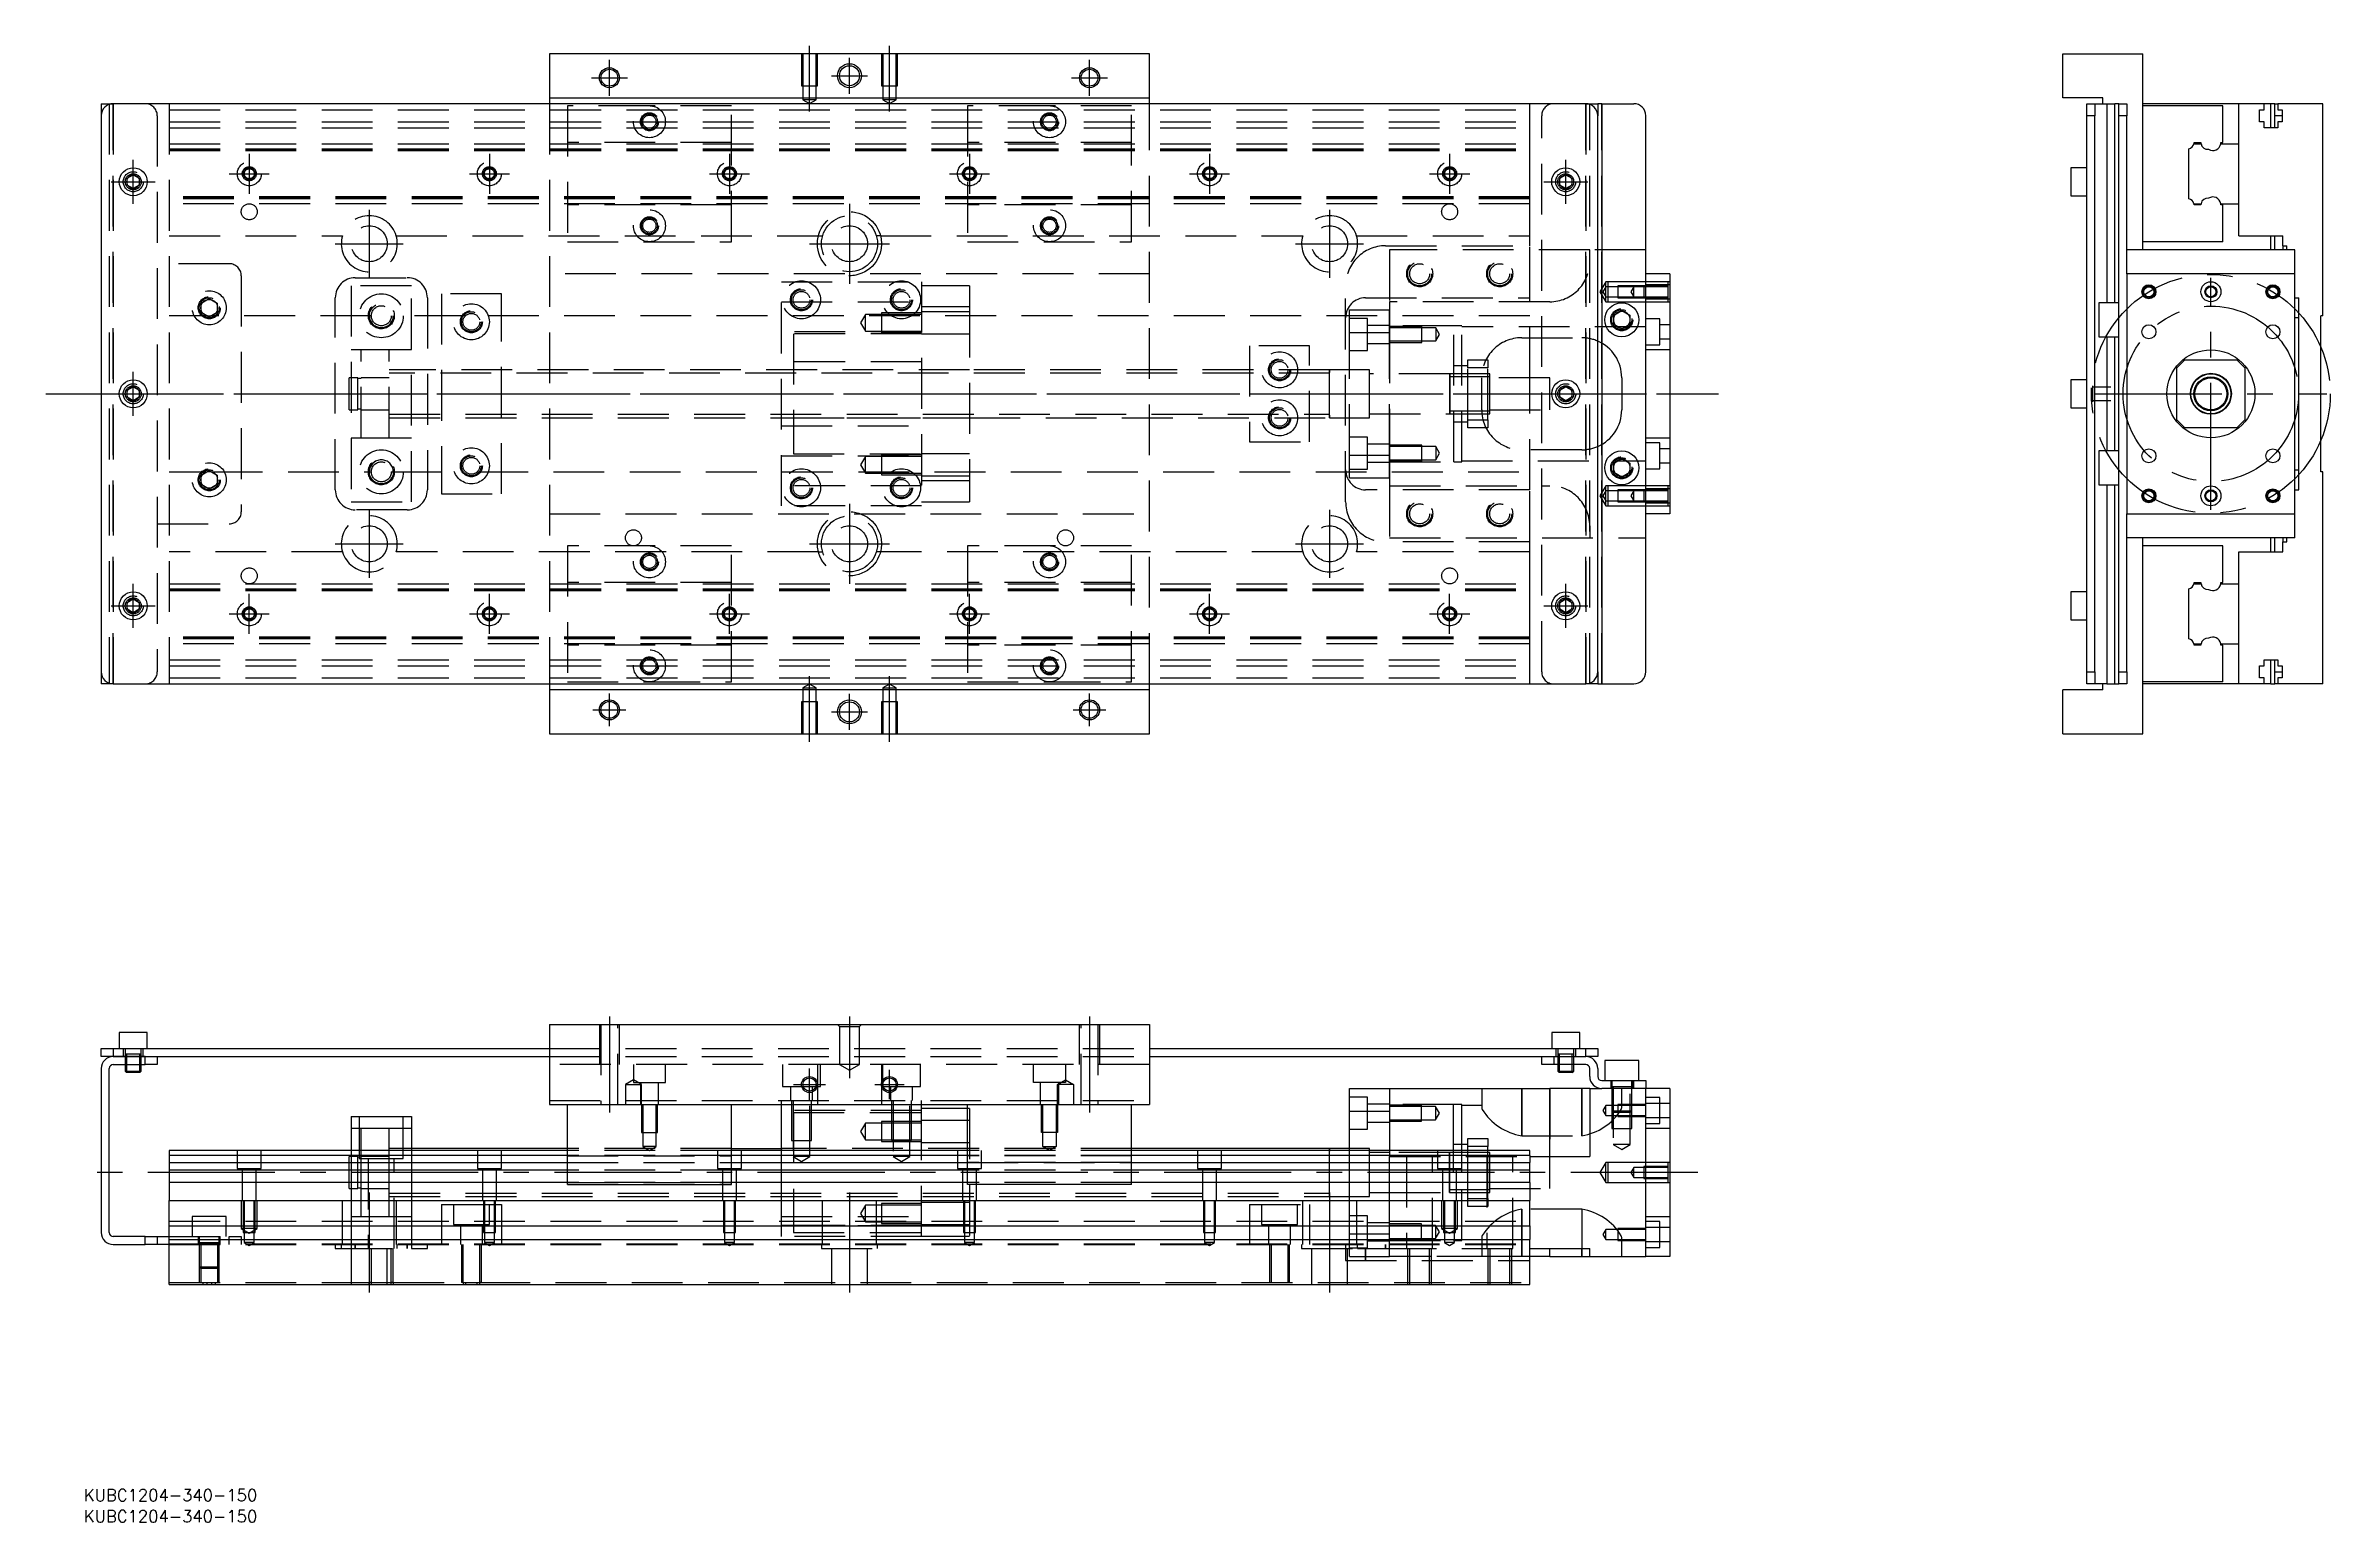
# Model space of a CAD drawing. Extents: x -14 to 557, y -282 to 87.
import ezdxf

# ---------------------------------------------------------------- set-up
doc = ezdxf.new("R2010")
doc.units = 0
doc.linetypes.add('CENTER', pattern=[50.8, 31.75, -6.35, 6.35, -6.35])
doc.linetypes.add('DASHED', pattern=[19.05, 12.7, -6.35])
doc.layers.get('0').update_dxf_attribs({"linetype": 'CONTINUOUS'})
doc.layers.add('CENTER', color=1, linetype='CENTER')
doc.styles.get("Standard").update_dxf_attribs({"font": 'txt.shx', "height": 3, "bigfont": 'bigfont.shx'})

# ---------------------------------------------------------------- blocks, each defined once
blk = doc.blocks.new('*U2')
at = {"color": 7, "linetype": 'CONTINUOUS'}
blk.add_text('KUBC1204-340-150', height=3, dxfattribs=at).set_placement((-4.34, -276.75))
blk = doc.blocks.new('*U3')
at = {"color": 7, "linetype": 'CONTINUOUS'}
blk.add_text('KUBC1204-340-150', height=3, dxfattribs=at).set_placement((-4.34, -282.05))

msp = doc.modelspace()

# ---------------------------------------------------------------- linework, layer by layer
at = {"color": 7, "linetype": 'CONTINUOUS'}
for p, q in [((262, 85), (112, 85)), ((112, 85), (112, 74)), ((262, 74), (262, 85)), ((490.25, 74), (490.25, 85)), ((490.25, 85), (510.25, 85)), ((510.25, 36), (510.25, 85)), ((0, 72.5), (0, -72.5)), ((0, 72.5), (3, 72.5)), ((371, 72.5), (3, 72.5)), ((112, 74), (262, 74)), ((112, 74), (112, 72.5)), ((262, 72.5), (262, 74)), ((371, 72.5), (374, 72.5)), ((374, 72.5), (374, 69.5)), ((375, 72.5), (374, 72.5)), ((374, -69.5), (374, 69.5)), ((375, 72.5), (375, -72.5)), ((375, 72.5), (383, 72.5)), ((386, -69.5), (386, 69.5)), ((500.25, 74), (490.25, 74)), ((496.25, 72.5), (498.25, 72.5)), ((496.25, 69.5), (496.25, 72.5)), ((498.25, 69.5), (496.25, 69.5)), ((496.25, -69.5), (496.25, 69.5)), ((498.25, 72.5), (498.25, 69.5)), ((498.25, 72.5), (501.25, 72.5)), ((498.25, -69.5), (498.25, 69.5)), ((500.25, 72.5), (500.25, 74)), ((501.25, 72.5), (501.25, 22.75)), ((501.25, 72.5), (503.25, 72.5)), ((503.25, 22.75), (503.25, 72.5)), ((504.25, 72.5), (503.25, 72.5)), ((504.25, 72.5), (506.25, 72.5)), ((504.25, 69.5), (504.25, 72.5)), ((506.25, 69.5), (504.25, 69.5)), ((504.25, -69.5), (504.25, 69.5)), ((506.25, 72.5), (506.25, 69.5)), ((506.25, 36), (506.25, 69.5)), ((534.25, 72.5), (510.25, 72.5)), ((530.25, 72), (510.25, 72)), ((530.25, 62.8), (530.25, 72)), ((540.55, 72.5), (534.25, 72.5)), ((534.25, 62.5), (534.25, 72.5)), ((539.4, 71), (540.55, 71)), ((539.4, 68), (539.4, 71)), ((542.25, 72.5), (540.55, 72.5)), ((540.55, 71), (540.55, 72.5)), ((542.25, 66.5), (542.25, 72.5)), ((543.25, 72.5), (542.25, 72.5)), ((543.25, 72.5), (543.95, 72.5)), ((543.25, 69.5), (543.25, 72.5)), ((545.1, 69.5), (543.25, 69.5)), ((543.25, 66.5), (543.25, 69.5)), ((543.95, 72.5), (543.95, 71)), ((555.25, 72.5), (543.95, 72.5)), ((543.95, 71), (545.1, 71)), ((545.1, 71), (545.1, 68)), ((555.25, 19.5), (555.25, 72.5)), ((540.55, 68), (539.4, 68)), ((540.55, 66.5), (540.55, 68)), ((543.95, 66.5), (540.55, 66.5)), ((543.95, 68), (543.95, 66.5)), ((545.1, 68), (543.95, 68)), ((521.75, 48.752272), (521.75, 61.247728)), ((523.002272, 62.5), (524.77668, 62.5)), ((523.047056, 62.8), (524.75, 62.8)), ((529.727372, 62.5), (534.25, 62.5)), ((529.75, 62.8), (530.25, 62.8)), ((534.25, 47.5), (534.25, 62.5)), ((534.25, 47.5), (534.25, 62.5)), ((6.5, 53.866026), (8, 54.73205)), ((6.5, 52.133974), (6.5, 53.866026)), ((8, 51.26795), (6.5, 52.133974)), ((8, 54.73205), (9.5, 53.866026)), ((9.5, 52.133974), (8, 51.26795)), ((9.5, 53.866026), (9.5, 52.133974)), ((364.5, 53.866026), (366, 54.73205)), ((364.5, 52.133974), (364.5, 53.866026)), ((366, 51.26795), (364.5, 52.133974)), ((366, 54.73205), (367.5, 53.866026)), ((367.5, 52.133974), (366, 51.26795)), ((367.5, 53.866026), (367.5, 52.133974)), ((492.25, 56.5), (492.25, 53)), ((496.25, 56.5), (492.25, 56.5)), ((492.25, 53), (492.25, 49.5)), ((492.25, 49.5), (496.25, 49.5)), ((523.002272, 47.5), (524.77668, 47.5)), ((524.75, 47.2), (523.047056, 47.2)), ((529.727372, 47.5), (534.25, 47.5)), ((530.25, 47.2), (529.75, 47.2)), ((530.25, 38), (530.25, 47.2)), ((534.25, 39.5), (534.25, 47.5)), ((386.005, -36), (386.005, 36)), ((506.25, 30), (506.25, 36)), ((506.25, 30), (506.25, 36)), ((548.25, 36), (506.25, 36)), ((530.25, 38), (510.25, 38)), ((534.25, 39.5), (545.25, 39.5)), ((542.25, 36), (542.25, 39.5)), ((543.25, 36), (543.25, 39.5)), ((545.25, 37), (545.25, 39.5)), ((545.25, 37), (546.25, 37)), ((545.25, 37), (545.25, 36)), ((546.25, 36), (546.25, 37)), ((548.25, 30), (548.25, 36)), ((392.005, 30), (386.005, 30)), ((392.005, 30), (392.005, -30)), ((506.25, 30), (506.25, -30)), ((548.25, 30), (506.25, 30)), ((548.25, -30), (548.25, 30)), ((548.25, 24), (549.25, 24)), ((549.25, -24), (549.25, 24)), ((378.005, 19.6547), (380.005, 20.809402)), ((378.005, 17.3453), (378.005, 19.6547)), ((380.005, 16.190598), (378.005, 17.3453)), ((380.005, 20.809402), (382.005, 19.6547)), ((382.005, 17.3453), (380.005, 16.190598)), ((382.005, 19.6547), (382.005, 17.3453)), ((499.25, 22.75), (499.25, 18.5)), ((504.25, 22.75), (499.25, 22.75)), ((499.25, 18.5), (499.25, 14.25)), ((549.25, 19), (548.25, 19)), ((554.75, -19.5), (554.75, 19.5)), ((555.25, 19.5), (554.75, 19.5)), ((499.25, 14.25), (504.25, 14.25)), ((501.25, 14.25), (501.25, -14.25)), ((503.25, -14.25), (503.25, 14.25)), ((520.75, 8.5), (518.75, 6.5)), ((518.75, -6.5), (518.75, 6.5)), ((520.75, 8.5), (533.75, 8.5)), ((535.75, 6.5), (533.75, 8.5)), ((535.75, 6.5), (535.75, -6.5)), ((6.5, 0.866026), (8, 1.73205)), ((6.5, -0.866026), (6.5, 0.866026)), ((8, 1.73205), (9.5, 0.866026)), ((9.5, 0.866026), (9.5, -0.866026)), ((364.505, 0.866026), (366.005, 1.73205)), ((364.505, -0.866026), (364.505, 0.866026)), ((366.005, 1.73205), (367.505, 0.866026)), ((367.505, 0.866026), (367.505, -0.866026)), ((492.25, 3.5), (492.25, 0)), ((496.25, 3.5), (492.25, 3.5)), ((492.25, 0), (492.25, -3.5)), ((497.65, 2.000006), (497.65, 1.65)), ((497.65, 2.000006), (497.65, 0)), ((497.65, 2.000006), (497.65, -2.000006)), ((497.65, 1.65), (497.65, 0)), ((498.25, 1.65), (497.65, 1.65)), ((497.65, 0), (497.65, -1.415062)), ((500.25, 1.65), (498.25, 1.65)), ((502.25, 1.65), (500.25, 1.65)), ((8, -1.73205), (6.5, -0.866026)), ((9.5, -0.866026), (8, -1.73205)), ((366.005, -1.73205), (364.505, -0.866026)), ((367.505, -0.866026), (366.005, -1.73205)), ((492.25, -3.5), (496.25, -3.5)), ((497.65, -1.415062), (497.65, -2.000006)), ((497.65, -1.65), (498.25, -1.65)), ((498.25, -1.65), (500.25, -1.65)), ((500.25, -1.65), (502.25, -1.65)), ((518.75, -6.5), (520.75, -8.5)), ((533.75, -8.5), (520.75, -8.5)), ((533.75, -8.5), (535.75, -6.5)), ((378.005, -17.3453), (380.005, -16.190598)), ((380.005, -16.190598), (382.005, -17.3453)), ((499.25, -14.25), (499.25, -18.5)), ((504.25, -14.25), (499.25, -14.25)), ((378.005, -19.6547), (378.005, -17.3453)), ((380.005, -20.809402), (378.005, -19.6547)), ((382.005, -19.6547), (380.005, -20.809402)), ((382.005, -17.3453), (382.005, -19.6547)), ((499.25, -18.5), (499.25, -22.75)), ((499.25, -22.75), (504.25, -22.75)), ((501.25, -22.75), (501.25, -72.5)), ((503.25, -72.5), (503.25, -22.75)), ((548.25, -19), (549.25, -19)), ((555.25, -19.5), (554.75, -19.5)), ((555.25, -72.5), (555.25, -19.5)), ((548.25, -24), (549.25, -24)), ((392.005, -30), (386.005, -30)), ((506.25, -36), (506.25, -30)), ((506.25, -30), (548.25, -30)), ((506.25, -36), (506.25, -30)), ((548.25, -36), (548.25, -30)), ((506.25, -69.5), (506.25, -36)), ((548.25, -36), (506.25, -36)), ((510.25, -85), (510.25, -36)), ((530.25, -38), (510.25, -38)), ((530.25, -47.2), (530.25, -38)), ((534.25, -39.5), (545.25, -39.5)), ((534.25, -47.5), (534.25, -39.5)), ((542.25, -39.5), (542.25, -36)), ((543.25, -39.5), (543.25, -36)), ((545.25, -36), (545.25, -37)), ((545.25, -37), (546.25, -37)), ((545.25, -39.5), (545.25, -37)), ((546.25, -37), (546.25, -36)), ((6.5, -52.133974), (8, -51.26795)), ((8, -51.26795), (9.5, -52.133974)), ((364.5, -52.133974), (366, -51.26795)), ((366, -51.26795), (367.5, -52.133974)), ((492.25, -49.5), (492.25, -53)), ((496.25, -49.5), (492.25, -49.5)), ((521.75, -61.247728), (521.75, -48.752272)), ((523.002272, -47.5), (524.77668, -47.5)), ((523.047056, -47.2), (524.75, -47.2)), ((529.727372, -47.5), (534.25, -47.5)), ((529.75, -47.2), (530.25, -47.2)), ((534.25, -62.5), (534.25, -47.5)), ((534.25, -62.5), (534.25, -47.5)), ((6.5, -53.866026), (6.5, -52.133974)), ((8, -54.73205), (6.5, -53.866026)), ((9.5, -53.866026), (8, -54.73205)), ((9.5, -52.133974), (9.5, -53.866026)), ((364.5, -53.866026), (364.5, -52.133974)), ((366, -54.73205), (364.5, -53.866026)), ((367.5, -53.866026), (366, -54.73205)), ((367.5, -52.133974), (367.5, -53.866026)), ((492.25, -53), (492.25, -56.5)), ((492.25, -56.5), (496.25, -56.5)), ((523.002272, -62.5), (524.77668, -62.5)), ((524.75, -62.8), (523.047056, -62.8)), ((529.727372, -62.5), (534.25, -62.5)), ((530.25, -62.8), (529.75, -62.8)), ((530.25, -72), (530.25, -62.8)), ((534.25, -72.5), (534.25, -62.5)), ((539.4, -68), (540.55, -68)), ((539.4, -71), (539.4, -68)), ((540.55, -66.5), (543.95, -66.5)), ((540.55, -68), (540.55, -66.5)), ((542.25, -72.5), (542.25, -66.5)), ((543.25, -69.5), (543.25, -66.5)), ((543.95, -66.5), (543.95, -68)), ((543.95, -68), (545.1, -68)), ((545.1, -68), (545.1, -71)), ((3, -72.5), (0, -72.5)), ((3, -72.5), (371, -72.5)), ((112, -72.5), (112, -85)), ((262, -74), (112, -74)), ((262, -85), (262, -72.5)), ((374, -72.5), (371, -72.5)), ((374, -69.5), (374, -72.5)), ((374, -72.5), (375, -72.5)), ((375, -72.5), (383, -72.5)), ((490.25, -85), (490.25, -74)), ((500.25, -74), (490.25, -74)), ((496.25, -69.5), (498.25, -69.5)), ((496.25, -72.5), (496.25, -69.5)), ((498.25, -72.5), (496.25, -72.5)), ((498.25, -69.5), (498.25, -72.5)), ((501.25, -72.5), (498.25, -72.5)), ((500.25, -74), (500.25, -72.5)), ((501.25, -72.5), (503.25, -72.5)), ((503.25, -72.5), (504.25, -72.5)), ((504.25, -69.5), (506.25, -69.5)), ((504.25, -72.5), (504.25, -69.5)), ((506.25, -72.5), (504.25, -72.5)), ((506.25, -69.5), (506.25, -72.5)), ((530.25, -72), (510.25, -72)), ((534.25, -72.5), (510.25, -72.5)), ((540.55, -72.5), (534.25, -72.5)), ((540.55, -71), (539.4, -71)), ((540.55, -72.5), (540.55, -71)), ((542.25, -72.5), (540.55, -72.5)), ((542.25, -72.5), (543.25, -72.5)), ((543.25, -69.5), (545.1, -69.5)), ((543.25, -72.5), (543.25, -69.5)), ((543.95, -72.5), (543.25, -72.5)), ((543.95, -71), (543.95, -72.5)), ((545.1, -71), (543.95, -71)), ((555.25, -72.5), (543.95, -72.5)), ((112, -85), (262, -85)), ((490.25, -85), (510.25, -85)), ((11.5, -159.63), (4.5, -159.63)), ((4.5, -159.63), (4.5, -163.63)), ((11.5, -163.63), (11.5, -159.63)), ((112, -157.63), (262, -157.63)), ((112, -157.63), (112, -177.63)), ((262, -157.63), (262, -177.63)), ((369.5, -159.63), (362.5, -159.63)), ((362.5, -159.63), (362.5, -163.63)), ((369.5, -163.63), (369.5, -159.63)), ((0, -165.63), (0, -163.63)), ((0, -163.63), (3, -163.63)), ((3, -163.63), (3, -165.63)), ((3, -163.63), (112, -163.63)), ((262, -163.63), (371, -163.63)), ((371, -165.63), (371, -163.63)), ((371, -163.63), (374, -163.63)), ((374, -163.63), (374, -165.63)), ((3, -165.63), (0, -165.63)), ((0, -168.63), (0, -209.63)), ((2, -209.63), (2, -168.63)), ((3, -165.63), (11, -165.63)), ((11, -165.63), (3, -165.63)), ((3, -167.63), (11, -167.63)), ((6, -167.63), (6, -169.28)), ((6, -169.28), (10, -169.28)), ((6, -169.28), (6.35, -169.63)), ((6.35, -167.63), (6.35, -169.63)), ((9.65, -169.63), (6.35, -169.63)), ((9.65, -169.63), (9.65, -167.63)), ((9.65, -169.63), (10, -169.28)), ((10, -169.28), (10, -167.63)), ((11, -165.63), (112, -165.63)), ((11, -167.63), (11, -165.63)), ((14, -167.63), (11, -167.63)), ((14, -165.63), (14, -167.63)), ((262, -165.63), (363, -165.63)), ((360, -167.63), (360, -165.63)), ((363, -167.63), (360, -167.63)), ((363, -165.63), (371, -165.63)), ((363, -165.63), (363, -167.63)), ((363, -165.63), (371, -165.63)), ((371, -167.63), (363, -167.63)), ((364, -167.63), (364, -169.28)), ((364, -169.28), (368, -169.28)), ((364, -169.28), (364.35, -169.63)), ((364.35, -167.63), (364.35, -169.63)), ((367.65, -169.63), (364.35, -169.63)), ((367.65, -169.63), (367.65, -167.63)), ((367.65, -169.63), (368, -169.28)), ((368, -169.28), (368, -167.63)), ((374, -165.63), (371, -165.63)), ((372, -170.63), (372, -168.63)), ((374, -168.63), (374, -170.63)), ((384.25, -166.63), (375.75, -166.63)), ((375.75, -166.63), (375.75, -171.63)), ((384.25, -171.63), (384.25, -166.63)), ((312, -179.30029), (312, -173.63)), ((312, -173.63), (322, -173.63)), ((322, -173.63), (362, -173.63)), ((322, -173.63), (322, -189.13)), ((362, -190.63), (362, -173.63)), ((372, -173.63), (362, -173.63)), ((372, -173.63), (375, -173.63)), ((372, -173.63), (372, -190.63)), ((375, -171.63), (383, -171.63)), ((383, -173.63), (375, -173.63)), ((383, -173.63), (383, -171.63)), ((383, -171.63), (386, -171.63)), ((386, -173.63), (383, -173.63)), ((386, -171.63), (386, -173.63)), ((392, -173.63), (386, -173.63)), ((386, -215.63), (386, -173.63)), ((392, -173.63), (392, -215.63)), ((62.5, -180.63), (62.5, -189.13)), ((62.5, -180.63), (77.5, -180.63)), ((77.5, -180.63), (77.5, -189.13)), ((112, -177.63), (262, -177.63)), ((116.5, -197.63), (116.5, -177.63)), ((157.5, -197.63), (157.5, -177.63)), ((170, -189.13), (170, -177.63)), ((205, -189.13), (205, -177.63)), ((216.5, -178.63), (205, -178.63)), ((216.5, -197.63), (216.5, -177.63)), ((257.5, -197.63), (257.5, -177.63)), ((312, -179.30029), (322, -179.30029)), ((312, -189.13), (312, -179.30029)), ((116.5, -189.13), (17, -189.13)), ((17, -189.13), (17, -190.382272)), ((17, -190.382272), (17, -192.15668)), ((116.5, -190.382272), (17, -190.382272)), ((17, -192.15668), (116.5, -192.15668)), ((17, -192.15668), (17, -194.053076)), ((17, -194.053076), (17, -197.107372)), ((116.5, -194.053076), (17, -194.053076)), ((116.5, -188.63), (77.5, -188.63)), ((157.5, -188.63), (170, -188.630006)), ((216.5, -189.13), (157.5, -189.13)), ((216.5, -190.382272), (157.5, -190.382272)), ((157.5, -192.15668), (216.5, -192.15668)), ((216.5, -194.053076), (157.5, -194.053076)), ((307, -188.63), (257.5, -188.63)), ((357, -189.13), (257.5, -189.13)), ((357, -190.382272), (257.5, -190.382272)), ((257.5, -192.15668), (357, -192.15668)), ((357, -194.053076), (257.5, -194.053076)), ((307, -189.128756), (307, -188.63)), ((312, -188.63), (307, -188.63)), ((337, -194.63), (337, -189.629994)), ((337, -199.630006), (337, -189.629994)), ((337, -190.38), (337, -190.63)), ((338, -190.38), (337, -190.38)), ((337, -190.63), (337, -198.88)), ((341.5, -190.38), (338, -190.38)), ((346.5, -190.38), (341.5, -190.38)), ((347, -190.38), (346.5, -190.38)), ((357, -190.382272), (357, -189.13)), ((357, -190.382272), (357, -192.15668)), ((357, -190.63), (372, -190.63)), ((357, -194.053076), (357, -192.15668)), ((357, -197.107372), (357, -194.053076)), ((116.5, -197.107372), (17, -197.107372)), ((17, -197.107372), (17, -201.63)), ((116.5, -197.63), (157.5, -197.63)), ((216.5, -197.107372), (157.5, -197.107372)), ((257.5, -197.63), (216.5, -197.63)), ((357, -197.107372), (257.5, -197.107372)), ((337, -199.630006), (337, -198.88)), ((337, -198.88), (347, -198.88)), ((357, -197.107372), (357, -201.63)), ((17, -201.63), (357, -201.63)), ((17, -207.93), (17, -201.63)), ((357, -207.93), (357, -201.63)), ((11, -210.63), (3, -210.63)), ((11, -212.63), (11, -210.63)), ((11, -210.63), (14, -210.63)), ((14, -210.63), (14, -212.63)), ((14, -210.63), (17, -210.63)), ((17, -207.93), (357, -207.93)), ((17, -211.33), (17, -207.93)), ((357, -207.93), (357, -211.33)), ((3, -212.63), (11, -212.63)), ((14, -212.63), (11, -212.63)), ((17, -212.63), (14, -212.63)), ((17, -211.33), (357, -211.33)), ((17, -222.63), (17, -211.33)), ((357, -222.63), (357, -211.33)), ((357, -213.63), (372, -213.63)), ((362, -215.63), (357, -215.63)), ((362, -215.63), (362, -213.63)), ((362, -215.63), (372, -215.63)), ((372, -215.63), (372, -213.63)), ((372, -215.63), (386, -215.63)), ((392, -215.63), (386, -215.63)), ((17, -222.63), (357, -222.63))]:
    msp.add_line(p, q, dxfattribs=at)
at = {"color": 3, "linetype": 'DASHED'}
for p, q in [((175.000006, 85), (175.000006, 77)), ((175.35, 85), (175.35, 77)), ((178.65, 77), (178.65, 85)), ((178.999994, 77), (178.999994, 85)), ((195.000006, 85), (195.000006, 77)), ((195.35, 85), (195.35, 77)), ((198.65, 77), (198.65, 85)), ((198.999994, 77), (198.999994, 85)), ((175.000006, 77), (178.999994, 77)), ((175.35, 77), (175.35, 73.5)), ((178.65, 73.5), (178.65, 77)), ((195.000006, 77), (198.999994, 77)), ((195.35, 77), (195.35, 73.5)), ((198.65, 73.5), (198.65, 77)), ((2, 72.5), (2, -72.5)), ((3, 72.5), (3, -72.5)), ((3, -72.5), (3, 72.5)), ((3, 72.5), (3, -72.5)), ((3, -72.5), (3, 72.5)), ((14, 69.5), (14, -69.5)), ((17, 72.5), (17, -72.5)), ((17, 71), (357, 71)), ((112, 72.5), (112, -72.5)), ((116.5, 72), (116.5, 38)), ((137, 72), (116.5, 72)), ((157.5, 72), (137, 72)), ((157.5, 38), (157.5, 72)), ((178.65, 73.5), (175.35, 73.5)), ((175.35, 73.5), (177, 72.547372)), ((177, 72.547372), (178.65, 73.5)), ((198.65, 73.5), (195.35, 73.5)), ((195.35, 73.5), (197, 72.547372)), ((197, 72.547372), (198.65, 73.5)), ((237, 72), (216.5, 72)), ((216.5, 72), (216.5, 38)), ((257.5, 72), (237, 72)), ((257.5, 38), (257.5, 72)), ((262, -72.5), (262, 72.5)), ((357, 62.5), (357, 72.5)), ((360, -69.5), (360, 69.5)), ((371, -72.5), (371, 72.5)), ((371, 72.5), (371, -72.5)), ((372, -72.5), (372, 72.5)), ((375, -72.5), (375, 72.5)), ((17, 68), (357, 68)), ((17, 66.5), (357, 66.5)), ((17, 62.5), (357, 62.5)), ((17, 61.247728), (357, 61.247728)), ((17, 61.1147), (357, 61.1147)), ((17, 61.1), (357, 61.1)), ((17, 60.8), (357, 60.8)), ((157.5, 62.8), (116.5, 62.8)), ((257.5, 62.8), (216.5, 62.8)), ((357, 61.247728), (357, 62.5)), ((357, 48.752272), (357, 61.247728)), ((6, 53), (6.030168, 53.346066)), ((364, 53), (364.030168, 53.346066)), ((357, 49.2), (17, 49.2)), ((357, 48.9), (17, 48.9)), ((357, 48.8853), (17, 48.8853)), ((357, 48.752272), (17, 48.752272)), ((357, 47.5), (17, 47.5)), ((157.5, 47.2), (116.5, 47.2)), ((257.5, 47.2), (216.5, 47.2)), ((357, 47.5), (357, 48.752272)), ((357, 39.5), (357, 47.5)), ((17, 39.5), (60.291796, 39.5)), ((73.708204, 39.5), (179.254033, 39.5)), ((116.5, 38), (157.5, 38)), ((179.254033, 39.5), (180.291796, 39.5)), ((194.745967, 39.5), (193.708204, 39.5)), ((194.745967, 39.5), (300.291796, 39.5)), ((216.5, 38), (257.5, 38)), ((313.708204, 39.5), (357, 39.5)), ((321.005, 37), (357.005, 37)), ((322.005, 36), (322.005, 23)), ((372.005, 36), (322.005, 36)), ((357, 37), (357, 39.5)), ((357.005, 24), (357.005, 37)), ((386.005, 36), (372.005, 36)), ((372.005, 33), (372.005, 36)), ((32, 32.5), (14, 32.5)), ((35, 29.5), (35, -29.5)), ((63.5, 29), (76.5, 29)), ((262, 30), (112, 30)), ((25, 22.6547), (27, 23.809402)), ((27, 23.809402), (29, 22.6547)), ((58.5, -24), (58.5, 24)), ((77.5, 27), (62.5, 27)), ((62.5, 27), (62.5, -27)), ((77.5, -27), (77.5, 27)), ((81.5, 24), (81.5, -24)), ((100, 25), (85, 25)), ((85, 25), (85, -25)), ((100, -25), (100, 25)), ((170, 28), (205, 28)), ((170, -28), (170, 28)), ((170, 23), (205, 23)), ((205, 28), (205, -28)), ((217, 27), (205, 27)), ((217, 27), (217, 21.748564)), ((311.005, -27), (311.005, 27)), ((316.005, 24), (357.005, 24)), ((322.005, 23), (322.005, 15.32971)), ((362.005, 23), (322.005, 23)), ((357.005, 4), (357.005, 24)), ((376.005, 28), (374.561624, 25.5)), ((374.561624, 25.5), (376.005, 23)), ((376.005, 26.75), (375.283312, 25.5)), ((375.283312, 25.5), (376.005, 24.25)), ((376.005, 26.75), (376.005, 28)), ((376.505, 28), (376.005, 28)), ((376.005, 24.25), (376.005, 26.75)), ((379.005, 26.75), (376.005, 26.75)), ((376.005, 23), (376.005, 24.25)), ((376.005, 24.25), (379.005, 24.25)), ((376.005, 23), (376.505, 23)), ((376.505, 28), (376.505, 23)), ((386.005, 28), (376.505, 28)), ((376.505, 23), (386.005, 23)), ((379.005, 26.999994), (379.005, 24.000006)), ((386.005, 26.999994), (379.005, 26.999994)), ((386.005, 26.75), (379.005, 26.75)), ((379.005, 24.25), (386.005, 24.25)), ((379.005, 24.000006), (386.005, 24.000006)), ((383.005, 26.75), (382.283312, 25.5)), ((382.283312, 25.5), (383.005, 24.25)), ((383.005, 24.25), (383.005, 26.75)), ((385.505, 26.999994), (385.505, 24.000006)), ((391.505, 28), (386.005, 28)), ((392.005, 27.25), (386.005, 27.25)), ((391.505, 26.999994), (386.005, 26.999994)), ((391.505, 26.75), (386.005, 26.75)), ((386.005, 24.25), (391.505, 24.25)), ((386.005, 24.000006), (391.505, 24.000006)), ((386.005, 23.75), (392.005, 23.75)), ((386.005, 23), (391.505, 23)), ((391.505, 28), (391.505, 23)), ((392.005, 28), (391.505, 28)), ((391.505, 23), (392.005, 23)), ((26.359688, 19.5), (17, 19.5)), ((25, 20.3453), (25, 22.6547)), ((27, 19.190598), (25, 20.3453)), ((29, 20.3453), (27, 19.190598)), ((67.5, 19.5), (27.640312, 19.5)), ((29, 22.6547), (29, 20.3453)), ((29.483582, 21.786038), (29.5, 21.5)), ((91.030306, 19.5), (72.5, 19.5)), ((357, 19.5), (93.969694, 19.5)), ((191, 19.85352), (189.787564, 17.75352)), ((189.787564, 17.75352), (191, 15.65352)), ((191, 15.65352), (191, 19.85352)), ((195, 19.85352), (191, 19.85352)), ((195, 20.253516), (195, 15.253526)), ((205, 20.253516), (195, 20.253516)), ((205, 19.85352), (195, 19.85352)), ((217, 21.748564), (205, 21.748564)), ((217, 20.50352), (205, 20.50352)), ((217, 21.748564), (217, -21.748564)), ((312.005, 21), (322.005, 21)), ((312.005, 15.32971), (312.005, 21)), ((316.505, 18.849242), (312.005, 18.849242)), ((316.505, 10.849242), (316.505, 18.849242)), ((322.005, 15.32971), (322.005, 21)), ((382.488582, 18.786038), (382.505, 18.5)), ((389.505, 18.75), (386.005, 18.75)), ((389.505, 12.25), (389.505, 18.75)), ((392.005, 17.25), (389.505, 17.25)), ((205, 15.5), (170, 15.5)), ((173, 15), (173, -15)), ((205, 15), (173, 15)), ((191, 15.65352), (195, 15.65352)), ((195, 15.65352), (205, 15.65352)), ((195, 15.253526), (205, 15.253526)), ((205, 15.00352), (217, 15.00352)), ((302, 12), (287, 12)), ((287, 12), (287, -12)), ((302, -12), (302, 12)), ((312.005, 15.32971), (322.005, 15.32971)), ((312.005, -15.32971), (312.005, 15.32971)), ((322.005, 17.099242), (316.505, 17.099242)), ((316.505, 12.599242), (322.005, 12.599242)), ((338.005, 17), (322.005, 17)), ((338.005, 17), (322.005, 17)), ((330.005, 16.849238), (322.005, 16.849238)), ((330.005, 16.499242), (322.005, 16.499242)), ((322.005, -15.32971), (322.005, 15.32971)), ((322.005, 15.32971), (322.005, -15.32971)), ((322.005, 13.199242), (330.005, 13.199242)), ((322.005, 12.849248), (330.005, 12.849248)), ((330.005, 12.849248), (330.005, 16.849238)), ((333.505, 16.499242), (330.005, 16.499242)), ((330.005, 13.199242), (333.505, 13.199242)), ((333.505, 16.499242), (333.505, 13.199242)), ((334.457628, 14.849242), (333.505, 16.499242)), ((333.505, 13.199242), (334.457628, 14.849242)), ((338.005, -17), (338.005, 17)), ((340.005, 17), (338.005, 17)), ((340.005, -17), (340.005, 17)), ((386.005, 16.75), (340.005, 16.75)), ((355.005, 14), (370.005, 14)), ((386.005, 12.25), (389.505, 12.25)), ((389.505, 13.75), (392.005, 13.75)), ((65, 11), (62.5, 11)), ((65, -11), (65, 11)), ((72, 11), (65, 11)), ((72, 11), (65, 11)), ((72, -11), (72, 11)), ((77.5, 11), (72, 11)), ((217, 6), (72, 6)), ((205, 8), (170, 8)), ((217, 5.999994), (173, 5.999994)), ((307.005, 6), (217, 6)), ((307.005, -5.999164), (307.005, 6)), ((307.005, 6), (307.005, 5.325218)), ((317.005, 6), (307.005, 6)), ((312.005, 10.849242), (316.505, 10.849242)), ((317.005, -6), (317.005, 6)), ((341.505, 7), (338.005, 7)), ((341.505, 8.5), (346.505, 8.5)), ((341.505, 6.5), (341.505, 8.5)), ((341.505, -6.5), (341.505, 6.5)), ((346.505, 6.5), (341.505, 6.5)), ((346.505, 8.5), (346.505, 6.5)), ((346.505, -6.5), (346.505, 6.5)), ((392.005, 11), (386.005, 11)), ((6, 0), (6.023172, 0.30356)), ((62, 0), (62, 4)), ((64.1, 4), (62, 4)), ((62, -4), (62, 0)), ((64.1, 0), (64.1, 4)), ((65, 3.8), (64.1, 3.8)), ((64.1, -4), (64.1, 0)), ((72, 4), (65, 4)), ((72, 4), (65, 4)), ((307, 5.125), (72, 5.125)), ((337, 5), (317.005, 5)), ((337.01, 5), (317.005, 5)), ((337.01, 5), (337, 5)), ((346.505, 5), (337, 5)), ((337.005, -5.000006), (337.005, 5.000006)), ((337.005, 4.25), (337.005, 5.000006)), ((337.005, 4.43509), (337.005, 5)), ((337.005, 5), (337.005, 4.435078)), ((337.005, 4.435078), (337.005, -4.435962)), ((337.005, 4.25), (337.005, -4.25)), ((347.005, 4.25), (337.005, 4.25)), ((346.505, 5), (337.01, 5)), ((345.005, -4), (345.005, 4)), ((347.005, 5), (346.505, 5)), ((347.005, 0), (347.005, 5)), ((362.005, 4), (347.005, 4)), ((347.005, -5), (347.005, 0)), ((357.005, -4), (357.005, 4)), ((362.005, 0), (362.005, 4)), ((362.005, -4), (362.005, 0)), ((364.005, 0), (364.028172, 0.30356)), ((380.005, 4), (380.005, -4)), ((62, -4), (64.1, -4)), ((64.1, -3.8), (65, -3.8)), ((65, -4), (72, -4)), ((65, -4), (72, -4)), ((72, -5.125), (307, -5.125)), ((307.005, -5.326228), (307.005, -6)), ((317.005, -5), (337, -5)), ((317.005, -5), (337.01, -5)), ((337, -5), (337.01, -5)), ((337, -5), (346.505, -5)), ((337.005, -5.000006), (337.005, -4.25)), ((337.005, -4.25), (347.005, -4.25)), ((337.005, -5), (337.005, -4.435962)), ((337.005, -4.435962), (337.005, -5)), ((337.01, -5), (346.505, -5)), ((346.505, -5), (347.005, -5)), ((347.005, -4), (362.005, -4)), ((357.005, -24), (357.005, -4)), ((62.5, -11), (65, -11)), ((65, -11), (72, -11)), ((65, -11), (72, -11)), ((72, -6), (217, -6)), ((72, -11), (77.5, -11)), ((170, -8), (205, -8)), ((173, -5.999994), (217, -5.999994)), ((217, -6), (307.005, -6)), ((307, -6), (317.005, -6)), ((307.005, -6), (307.005, -5.999164)), ((316.505, -10.849242), (312.005, -10.849242)), ((316.505, -18.849242), (316.505, -10.849242)), ((338.005, -7), (341.505, -7)), ((341.505, -6.5), (346.505, -6.5)), ((341.505, -8.5), (341.505, -6.5)), ((346.505, -8.5), (341.505, -8.5)), ((346.505, -6.5), (346.505, -8.5)), ((386.005, -11), (392.005, -11)), ((170, -15.5), (205, -15.5)), ((173, -15), (205, -15)), ((191, -15.65352), (189.787564, -17.75352)), ((191, -19.85352), (191, -15.65352)), ((195, -15.65352), (191, -15.65352)), ((195, -15.253526), (195, -20.253516)), ((205, -15.253526), (195, -15.253526)), ((205, -15.65352), (195, -15.65352)), ((217, -15.00352), (205, -15.00352)), ((287, -12), (302, -12)), ((312.005, -15.32971), (322.005, -15.32971)), ((312.005, -21), (312.005, -15.32971)), ((322.005, -12.599242), (316.505, -12.599242)), ((316.505, -17.099242), (322.005, -17.099242)), ((330.005, -12.849248), (322.005, -12.849248)), ((330.005, -13.199242), (322.005, -13.199242)), ((322.005, -21), (322.005, -15.32971)), ((322.005, -15.32971), (322.005, -23)), ((322.005, -16.499242), (330.005, -16.499242)), ((322.005, -16.849238), (330.005, -16.849238)), ((322.005, -17), (338.005, -17)), ((322.005, -17), (338.005, -17)), ((330.005, -16.849238), (330.005, -12.849248)), ((333.505, -13.199242), (330.005, -13.199242)), ((330.005, -16.499242), (333.505, -16.499242)), ((333.505, -13.199242), (333.505, -16.499242)), ((334.457628, -14.849242), (333.505, -13.199242)), ((333.505, -16.499242), (334.457628, -14.849242)), ((338.005, -17), (340.005, -17)), ((340.005, -16.75), (386.005, -16.75)), ((370.005, -14), (355.005, -14)), ((389.505, -12.25), (386.005, -12.25)), ((389.505, -18.75), (389.505, -12.25)), ((392.005, -13.75), (389.505, -13.75)), ((17, -19.5), (26.359688, -19.5)), ((24.5, -21.5), (24.534018, -21.088984)), ((25, -20.3453), (27, -19.190598)), ((25, -22.6547), (25, -20.3453)), ((27, -23.809402), (25, -22.6547)), ((27, -19.190598), (29, -20.3453)), ((29, -22.6547), (27, -23.809402)), ((27.640312, -19.5), (67.5, -19.5)), ((29, -20.3453), (29, -22.6547)), ((72.5, -19.5), (91.030306, -19.5)), ((93.969694, -19.5), (357, -19.5)), ((189.787564, -17.75352), (191, -19.85352)), ((191, -19.85352), (195, -19.85352)), ((195, -19.85352), (205, -19.85352)), ((195, -20.253516), (205, -20.253516)), ((205, -20.50352), (217, -20.50352)), ((217, -21.748564), (205, -21.748564)), ((217, -21.748564), (217, -27)), ((312.005, -18.849242), (316.505, -18.849242)), ((312.005, -21), (322.005, -21)), ((382.488582, -18.213962), (382.505, -18.5)), ((386.005, -18.75), (389.505, -18.75)), ((389.505, -17.25), (392.005, -17.25)), ((62.5, -27), (77.5, -27)), ((85, -25), (100, -25)), ((205, -23), (170, -23)), ((205, -28), (170, -28)), ((205, -27), (217, -27)), ((357.005, -24), (316.005, -24)), ((322.005, -23), (362.005, -23)), ((322.005, -23), (322.005, -36)), ((357.005, -37), (357.005, -24)), ((376.005, -23), (374.561624, -25.5)), ((374.561624, -25.5), (376.005, -28)), ((376.005, -24.25), (375.283312, -25.5)), ((375.283312, -25.5), (376.005, -26.75)), ((376.005, -24.25), (376.005, -23)), ((376.505, -23), (376.005, -23)), ((376.005, -26.75), (376.005, -24.25)), ((379.005, -24.25), (376.005, -24.25)), ((376.005, -28), (376.005, -26.75)), ((376.005, -26.75), (379.005, -26.75)), ((376.005, -28), (376.505, -28)), ((376.505, -23), (376.505, -28)), ((386.005, -23), (376.505, -23)), ((376.505, -28), (386.005, -28)), ((379.005, -24.000006), (379.005, -26.999994)), ((386.005, -24.000006), (379.005, -24.000006)), ((386.005, -24.25), (379.005, -24.25)), ((379.005, -26.75), (386.005, -26.75)), ((379.005, -26.999994), (386.005, -26.999994)), ((383.005, -24.25), (382.283312, -25.5)), ((382.283312, -25.5), (383.005, -26.75)), ((383.005, -26.75), (383.005, -24.25)), ((385.505, -24.000006), (385.505, -26.999994)), ((391.505, -23), (386.005, -23)), ((392.005, -23.75), (386.005, -23.75)), ((391.505, -24.000006), (386.005, -24.000006)), ((391.505, -24.25), (386.005, -24.25)), ((386.005, -26.75), (391.505, -26.75)), ((386.005, -26.999994), (391.505, -26.999994)), ((386.005, -27.25), (392.005, -27.25)), ((386.005, -28), (391.505, -28)), ((391.505, -23), (391.505, -28)), ((392.005, -23), (391.505, -23)), ((391.505, -28), (392.005, -28)), ((14, -32.5), (32, -32.5)), ((76.5, -29), (63.5, -29)), ((112, -30), (262, -30)), ((372.005, -33), (372.005, -36)), ((60.291796, -39.5), (17, -39.5)), ((179.254033, -39.5), (73.708204, -39.5)), ((116.5, -38), (116.5, -72)), ((157.5, -38), (116.5, -38)), ((157.5, -72), (157.5, -38)), ((179.254033, -39.5), (180.291796, -39.5)), ((194.745967, -39.5), (193.708204, -39.5)), ((300.291796, -39.5), (194.745967, -39.5)), ((216.5, -38), (216.5, -72)), ((257.5, -38), (216.5, -38)), ((257.5, -72), (257.5, -38)), ((357, -39.5), (313.708204, -39.5)), ((357.005, -37), (321.005, -37)), ((322.005, -36), (386.005, -36)), ((357, -39.5), (357, -37)), ((357, -47.5), (357, -39.5)), ((17, -47.5), (357, -47.5)), ((17, -48.752272), (357, -48.752272)), ((17, -48.8853), (357, -48.8853)), ((17, -48.9), (357, -48.9)), ((17, -49.2), (357, -49.2)), ((157.5, -47.2), (116.5, -47.2)), ((257.5, -47.2), (216.5, -47.2)), ((357, -48.752272), (357, -47.5)), ((357, -61.247728), (357, -48.752272)), ((6, -53), (6.030168, -52.653934)), ((367.973226, -52.673844), (368, -53)), ((357, -60.8), (17, -60.8)), ((357, -61.1), (17, -61.1)), ((357, -61.1147), (17, -61.1147)), ((357, -61.247728), (17, -61.247728)), ((357, -62.5), (17, -62.5)), ((157.5, -62.8), (116.5, -62.8)), ((257.5, -62.8), (216.5, -62.8)), ((357, -62.5), (357, -61.247728)), ((357, -72.5), (357, -62.5)), ((17, -66.5), (357, -66.5)), ((17, -68), (357, -68)), ((17, -71), (357, -71)), ((116.5, -72), (137, -72)), ((137, -72), (157.5, -72)), ((177, -72.547372), (175.35, -73.5)), ((175.35, -73.5), (177, -73.5)), ((175.35, -73.5), (175.35, -77)), ((178.65, -73.5), (177, -72.547372)), ((177, -73.5), (178.65, -73.5)), ((178.65, -77), (178.65, -73.5)), ((197, -72.547372), (195.35, -73.5)), ((195.35, -73.5), (197, -73.5)), ((195.35, -73.5), (195.35, -77)), ((198.65, -73.5), (197, -72.547372)), ((197, -73.5), (198.65, -73.5)), ((198.65, -77), (198.65, -73.5)), ((216.5, -72), (237, -72)), ((237, -72), (257.5, -72)), ((178.999994, -77), (175.000006, -77)), ((175.000006, -77), (175.000006, -85)), ((175.35, -77), (175.35, -85)), ((178.65, -85), (178.65, -77)), ((178.999994, -85), (178.999994, -77)), ((198.999994, -77), (195.000006, -77)), ((195.000006, -77), (195.000006, -85)), ((195.35, -77), (195.35, -85)), ((198.65, -85), (198.65, -77)), ((198.999994, -85), (198.999994, -77)), ((124.500006, -157.63), (124.500006, -167.63)), ((124.9, -157.63), (124.9, -177.63)), ((129.1, -177.63), (129.1, -157.63)), ((129.499994, -167.63), (129.499994, -157.63)), ((184.5, -158.13), (184, -157.63)), ((184.5, -158.13), (184.5, -167.63)), ((184.5, -158.13), (189.5, -158.13)), ((189.5, -158.13), (190, -157.63)), ((189.5, -167.63), (189.5, -158.13)), ((244.500006, -167.63), (244.500006, -157.63)), ((244.9, -177.63), (244.9, -157.63)), ((249.1, -157.63), (249.1, -177.63)), ((249.499994, -157.63), (249.499994, -167.63)), ((5.5, -163.63), (5.5, -165.63)), ((6, -163.63), (6, -167.63)), ((10, -165.03), (6, -165.03)), ((6.35, -165.03), (6.35, -167.63)), ((9.65, -167.63), (9.65, -165.03)), ((10, -167.63), (10, -163.63)), ((10.5, -165.63), (10.5, -163.63)), ((112, -163.63), (262, -163.63)), ((363.5, -163.63), (363.5, -165.63)), ((368.000006, -165.03), (363.999994, -165.03)), ((364, -163.63), (364, -167.63)), ((364.35, -165.03), (364.35, -167.63)), ((367.65, -167.63), (367.65, -165.03)), ((368, -167.63), (368, -163.63)), ((368.5, -165.63), (368.5, -163.63)), ((112, -165.63), (262, -165.63)), ((184.5, -167.63), (112, -167.63)), ((133, -167.63), (133, -172.13)), ((141, -172.13), (141, -167.63)), ((170.25, -167.63), (170.25, -173.13)), ((179, -167.63), (179, -177.63)), ((179.75, -173.13), (179.75, -167.63)), ((189.5, -167.63), (184.5, -167.63)), ((184.5, -167.63), (187, -169.073376)), ((187, -169.073376), (189.5, -167.63)), ((262, -167.63), (189.5, -167.63)), ((195, -167.63), (195, -177.63)), ((195.25, -167.63), (195.25, -173.13)), ((204.75, -173.13), (204.75, -167.63)), ((233, -172.13), (233, -167.63)), ((241, -167.63), (241, -172.13)), ((364.000006, -165.63), (364.000006, -167.63)), ((367.999994, -167.63), (367.999994, -165.63)), ((112, -176.63), (262, -176.63)), ((133, -171.4753), (131, -172.63)), ((131, -172.63), (135, -172.63)), ((131, -172.63), (131, -177.63)), ((135, -172.63), (133, -171.4753)), ((133, -172.13), (141, -172.13)), ((134.75, -172.13), (134.75, -177.63)), ((135, -177.63), (135, -172.63)), ((139.25, -177.63), (139.25, -172.13)), ((170, -177.63), (170, -176.63)), ((170.25, -173.13), (179.75, -173.13)), ((172.25, -173.13), (172.25, -176.63)), ((172.500006, -176.63), (172.500006, -186.63)), ((172.9, -176.63), (172.9, -190.63)), ((177.1, -190.63), (177.1, -176.63)), ((177.499994, -186.63), (177.499994, -176.63)), ((177.75, -176.63), (177.75, -173.13)), ((195.25, -173.13), (204.75, -173.13)), ((197.25, -173.13), (197.25, -176.63)), ((197.500006, -176.63), (197.500006, -186.63)), ((197.9, -176.63), (197.9, -190.63)), ((202.1, -190.63), (202.1, -176.63)), ((202.499994, -186.63), (202.499994, -176.63)), ((202.75, -176.63), (202.75, -173.13)), ((205, -177.63), (205, -176.63)), ((241, -172.13), (233, -172.13)), ((234.75, -177.63), (234.75, -172.13)), ((239, -172.63), (241, -171.4753)), ((243, -172.63), (239, -172.63)), ((239, -177.63), (239, -172.63)), ((239.25, -172.13), (239.25, -177.63)), ((241, -171.4753), (243, -172.63)), ((243, -172.63), (243, -177.63)), ((316.5, -175.780758), (312, -175.780758)), ((316.5, -183.780758), (316.5, -175.780758)), ((345, -173.63), (345, -178.364622)), ((355, -185.434212), (355, -173.63)), ((355, -173.63), (355, -185.434212)), ((362, -173.63), (362, -190.63)), ((370, -173.63), (370, -185.434212)), ((370, -185.434212), (370, -173.63)), ((377.25, -171.63), (377.25, -173.63)), ((382.500006, -173.23), (377.499994, -173.23)), ((377.500006, -171.63), (377.500006, -183.63)), ((377.9, -173.23), (377.9, -187.63)), ((380, -178.364622), (380, -173.63)), ((382.1, -187.63), (382.1, -173.23)), ((382.499994, -183.63), (382.499994, -171.63)), ((382.75, -173.63), (382.75, -171.63)), ((389.5, -175.88), (386, -175.88)), ((389.5, -182.38), (389.5, -175.88)), ((64.5, -180.63), (64.5, -191.13)), ((75.5, -191.13), (75.5, -180.63)), ((135.000006, -177.63), (135.000006, -184.63)), ((135.35, -177.63), (135.35, -184.63)), ((138.65, -184.63), (138.65, -177.63)), ((138.999994, -184.63), (138.999994, -177.63)), ((205, -179.13), (170, -179.13)), ((173, -179.63), (173, -209.63)), ((173, -179.63), (205, -179.63)), ((191, -182.28), (189.787564, -184.38)), ((191, -186.48), (191, -182.28)), ((195, -182.28), (191, -182.28)), ((195, -181.880006), (195, -186.879994)), ((197.500006, -181.880006), (195, -181.880006)), ((205, -182.28), (195, -182.28)), ((202.499994, -181.880006), (197.500006, -181.880006)), ((205, -181.880006), (202.499994, -181.880006)), ((217, -181.63), (205, -181.63)), ((217, -178.63), (216.5, -178.63)), ((217, -178.63), (217, -210.63)), ((235.000006, -184.63), (235.000006, -177.63)), ((235.35, -184.63), (235.35, -177.63)), ((238.65, -177.63), (238.65, -184.63)), ((238.999994, -177.63), (238.999994, -184.63)), ((322, -177.530758), (316.5, -177.530758)), ((316.5, -182.030758), (322, -182.030758)), ((338, -177.63), (322, -177.63)), ((330, -177.780762), (322, -177.780762)), ((330, -178.130758), (322, -178.130758)), ((322, -181.430758), (330, -181.430758)), ((322, -181.780752), (330, -181.780752)), ((330, -181.780752), (330, -177.780762)), ((333.5, -178.130758), (330, -178.130758)), ((330, -181.430758), (333.5, -181.430758)), ((333.5, -178.130758), (333.5, -181.430758)), ((334.452628, -179.780758), (333.5, -178.130758)), ((333.5, -181.430758), (334.452628, -179.780758)), ((338, -189.13), (338, -177.63)), ((340, -177.63), (338, -177.63)), ((340, -189.13), (340, -177.63)), ((345, -177.88), (340, -177.88)), ((345, -178.364622), (345.03311, -178.586202)), ((345.03311, -178.586202), (345.13006, -178.84654)), ((376, -177.88), (375.278312, -179.13)), ((375.278312, -179.13), (376, -180.38)), ((376, -180.38), (376, -177.88)), ((379, -177.88), (376, -177.88)), ((376, -180.38), (379, -180.38)), ((377.5, -179.23), (379, -179.23)), ((377.5, -179.23), (377.9, -179.63)), ((379, -179.63), (377.9, -179.63)), ((379, -177.630006), (379, -180.629994)), ((386, -177.630006), (379, -177.630006)), ((386, -177.88), (379, -177.88)), ((379, -179.23), (382.5, -179.23)), ((382.1, -179.63), (379, -179.63)), ((379, -180.38), (386, -180.38)), ((379, -180.629994), (386, -180.629994)), ((379.840926, -178.907602), (379.9594, -178.612522)), ((379.9594, -178.612522), (380, -178.364622)), ((382.1, -179.63), (382.5, -179.23)), ((392, -177.38), (386, -177.38)), ((386, -180.88), (392, -180.88)), ((386, -182.38), (389.5, -182.38)), ((65, -183.63), (62.5, -183.63)), ((65, -189.13), (65, -183.63)), ((72, -183.63), (65, -183.63)), ((72, -189.13), (72, -183.63)), ((77.5, -183.63), (72, -183.63)), ((135.000006, -184.63), (138.999994, -184.63)), ((135.35, -184.63), (135.35, -188.13)), ((138.65, -188.13), (135.35, -188.13)), ((135.35, -188.13), (137, -189.082628)), ((137, -189.082628), (138.65, -188.13)), ((138.65, -188.13), (138.65, -184.63)), ((172.500006, -186.63), (177.499994, -186.63)), ((189.787564, -184.38), (191, -186.48)), ((191, -186.48), (195, -186.48)), ((195, -186.48), (205, -186.48)), ((195, -186.879994), (205, -186.879994)), ((197.500006, -186.63), (202.499994, -186.63)), ((205, -187.13), (217, -187.13)), ((238.999994, -184.63), (235.000006, -184.63)), ((235.35, -188.13), (235.35, -184.63)), ((235.35, -188.13), (238.65, -188.13)), ((237, -189.082628), (235.35, -188.13)), ((238.65, -188.13), (237, -189.082628)), ((238.65, -184.63), (238.65, -188.13)), ((312, -183.780758), (316.5, -183.780758)), ((341.5, -187.63), (338, -187.63)), ((341.5, -186.13), (346.5, -186.13)), ((341.5, -188.13), (341.5, -186.13)), ((346.5, -188.13), (341.5, -188.13)), ((341.5, -189.13), (341.5, -188.13)), ((346.5, -186.13), (346.5, -188.13)), ((346.5, -189.13), (346.5, -188.13)), ((355, -185.434212), (370, -185.434212)), ((377.500006, -183.63), (382.499994, -183.63)), ((380, -187.63), (377.9, -187.63)), ((377.9, -187.63), (380, -188.842436)), ((382.1, -187.63), (380, -187.63)), ((380, -188.842436), (382.1, -187.63)), ((392, -183.63), (386, -183.63)), ((34, -189.13), (34, -193.63)), ((34, -193.63), (40, -193.63)), ((35.25, -193.63), (35.25, -201.63)), ((38.75, -201.63), (38.75, -193.63)), ((40, -193.63), (40, -189.13)), ((62, -198.63), (62, -190.63)), ((62.5, -190.63), (62, -190.63)), ((62.5, -189.13), (62.5, -201.63)), ((64.1, -190.63), (62.5, -190.63)), ((64.1, -198.63), (64.1, -190.63)), ((65, -190.83), (64.1, -190.83)), ((64.5, -191.13), (75.5, -191.13)), ((65, -194.63), (65, -189.13)), ((72, -190.63), (65, -190.63)), ((66.75, -191.13), (66.75, -213.63)), ((77.5, -188.63), (72, -188.63)), ((72, -194.63), (72, -189.13)), ((73.25, -213.63), (73.25, -191.13)), ((77.5, -189.13), (77.5, -201.63)), ((94, -189.13), (94, -193.63)), ((94, -193.63), (100, -193.63)), ((95.25, -193.63), (95.25, -201.63)), ((98.75, -201.63), (98.75, -193.63)), ((100, -193.63), (100, -189.13)), ((157.5, -188.63), (116.5, -188.63)), ((157.5, -189.13), (116.5, -189.13)), ((157.5, -190.382272), (116.5, -190.382272)), ((116.5, -190.427056), (157.5, -190.427056)), ((116.5, -192.13), (157.5, -192.13)), ((116.5, -192.15668), (157.5, -192.15668)), ((157.5, -194.053076), (116.5, -194.053076)), ((154, -189.13), (154, -193.63)), ((154, -193.63), (160, -193.63)), ((155.25, -193.63), (155.25, -201.63)), ((157.5, -188.630006), (173, -188.630006)), ((158.75, -201.63), (158.75, -193.63)), ((160, -193.63), (160, -189.13)), ((257.5, -188.63), (170, -188.63)), ((170, -197.63), (170, -189.13)), ((177.1, -190.63), (172.9, -190.63)), ((172.9, -190.63), (175, -191.842436)), ((175, -191.842436), (177.1, -190.63)), ((202.1, -190.63), (197.9, -190.63)), ((197.9, -190.63), (200, -191.842436)), ((200, -191.842436), (202.1, -190.63)), ((205, -210.63), (205, -189.13)), ((214, -189.13), (214, -193.63)), ((214, -193.63), (220, -193.63)), ((215.25, -193.63), (215.25, -201.63)), ((257.5, -189.13), (216.5, -189.13)), ((257.5, -190.382272), (216.5, -190.382272)), ((257.5, -190.427056), (216.5, -190.427056)), ((257.5, -192.13), (216.5, -192.13)), ((216.5, -192.15668), (257.5, -192.15668)), ((257.5, -194.053076), (216.5, -194.053076)), ((218.75, -201.63), (218.75, -193.63)), ((220, -193.63), (220, -189.13)), ((274, -189.13), (274, -193.63)), ((274, -193.63), (280, -193.63)), ((275.25, -193.63), (275.25, -201.63)), ((278.75, -201.63), (278.75, -193.63)), ((280, -193.63), (280, -189.13)), ((307, -188.63), (307, -189.304782)), ((307, -194.429962), (307, -189.128756)), ((317, -188.63), (312, -188.63)), ((312, -201.63), (312, -189.13)), ((317, -189.13), (317, -188.63)), ((317, -194.63), (317, -189.13)), ((322, -189.63), (317, -189.63)), ((322, -189.13), (322, -190.63)), ((337.005, -189.63), (322, -189.63)), ((322, -190.63), (357, -190.63)), ((322, -201.63), (322, -190.63)), ((326.25, -190.63), (326.25, -213.63)), ((332.75, -213.63), (332.75, -190.63)), ((334, -189.13), (334, -193.63)), ((334, -193.63), (340, -193.63)), ((335.25, -193.63), (335.25, -201.63)), ((338, -189.63), (336.995, -189.63)), ((337, -189.63), (337, -190.194922)), ((337, -190.19491), (337, -189.63)), ((337, -190.194922), (337, -190.629226)), ((337, -190.629226), (337, -194.429974)), ((338, -190.63), (338, -189.13)), ((341.5, -189.63), (338, -189.63)), ((338, -194.63), (338, -190.63)), ((338.75, -201.63), (338.75, -193.63)), ((340, -193.63), (340, -189.13)), ((340, -193.63), (340, -189.13)), ((340, -194.63), (340, -193.63)), ((341.5, -190.63), (341.5, -189.13)), ((346.5, -189.63), (341.5, -189.63)), ((341.5, -201.13), (341.5, -190.63)), ((346.25, -190.63), (346.25, -213.63)), ((346.5, -190.63), (346.5, -189.13)), ((347, -189.63), (346.5, -189.63)), ((346.5, -201.13), (346.5, -190.63)), ((347, -190.63), (347, -189.63)), ((347, -199.63), (347, -190.63)), ((352.75, -213.63), (352.75, -190.63)), ((362, -198.63), (362, -190.63)), ((376, -192.13), (374.556624, -194.63)), ((376, -197.13), (376, -192.13)), ((376.5, -192.13), (376, -192.13)), ((376.5, -192.13), (376.5, -197.13)), ((386, -192.13), (376.5, -192.13)), ((383, -193.38), (382.278312, -194.63)), ((383, -195.88), (383, -193.38)), ((385.5, -193.38), (383, -193.38)), ((385.5, -193.130006), (385.5, -196.129994)), ((386, -193.130006), (385.5, -193.130006)), ((391.5, -193.38), (385.5, -193.38)), ((391.5, -192.13), (386, -192.13)), ((391.5, -193.130006), (386, -193.130006)), ((391.5, -192.13), (391.5, -197.13)), ((392, -192.13), (391.5, -192.13)), ((62, -198.63), (62.5, -198.63)), ((62.5, -198.63), (64.1, -198.63)), ((64.1, -198.43), (65, -198.43)), ((65, -201.63), (65, -194.63)), ((65, -198.63), (72, -198.63)), ((72, -201.63), (72, -194.63)), ((72, -199.755), (307, -199.755)), ((157.5, -197.107372), (116.5, -197.107372)), ((116.5, -197.13), (157.5, -197.13)), ((170, -201.63), (170, -197.63)), ((257.5, -197.107372), (216.5, -197.107372)), ((257.5, -197.13), (216.5, -197.13)), ((307, -200.629164), (307, -194.429962)), ((317, -200.63), (317, -194.63)), ((317, -199.63), (322, -199.63)), ((322, -199.63), (337.005, -199.63)), ((336.995, -199.63), (346.5, -199.63)), ((337, -194.429974), (337, -199.065962)), ((337, -199.63), (337, -199.065962)), ((337, -199.065962), (337, -199.63)), ((337.005, -199.63), (346.5, -199.63)), ((340, -211.63), (340, -194.63)), ((346.5, -199.63), (347, -199.63)), ((347, -198.63), (362, -198.63)), ((374.556624, -194.63), (376, -197.13)), ((376, -197.13), (376.5, -197.13)), ((376.5, -197.13), (386, -197.13)), ((382.278312, -194.63), (383, -195.88)), ((383, -195.88), (385.5, -195.88)), ((385.5, -195.88), (391.5, -195.88)), ((385.5, -196.129994), (386, -196.129994)), ((386, -196.129994), (391.5, -196.129994)), ((386, -197.13), (391.5, -197.13)), ((391.5, -197.13), (392, -197.13)), ((35, -201.63), (35, -208.63)), ((35.500006, -201.63), (35.500006, -207.93)), ((35.75, -201.63), (35.75, -209.63)), ((38.25, -209.63), (38.25, -201.63)), ((38.499994, -207.93), (38.499994, -201.63)), ((39, -208.63), (39, -201.63)), ((60.291796, -212.63), (60.291796, -201.63)), ((62.5, -201.63), (62.5, -207.93)), ((65, -205.63), (65, -201.63)), ((72, -200.63), (307, -200.63)), ((72, -205.63), (72, -201.63)), ((73.708204, -201.63), (73.708204, -212.63)), ((77.5, -201.63), (77.5, -207.93)), ((85, -202.63), (95.500006, -202.63)), ((85, -202.63), (85, -207.93)), ((88, -202.63), (88, -207.63)), ((95.500006, -201.63), (95.500006, -207.93)), ((95.500006, -202.63), (98.499994, -202.63)), ((95.75, -201.63), (95.75, -209.63)), ((97, -207.63), (97, -202.63)), ((98.25, -209.63), (98.25, -201.63)), ((98.499994, -207.93), (98.499994, -201.63)), ((98.499994, -202.63), (100, -202.63)), ((100, -202.63), (100, -207.93)), ((155.500006, -201.63), (155.500006, -207.93)), ((155.75, -201.63), (155.75, -209.63)), ((158.25, -209.63), (158.25, -201.63)), ((158.499994, -207.93), (158.499994, -201.63)), ((170, -205.63), (170, -201.63)), ((180.291796, -212.63), (180.291796, -201.63)), ((191, -202.78), (189.787564, -204.88)), ((189.787564, -204.88), (191, -206.98)), ((191, -206.98), (191, -202.78)), ((195, -202.78), (191, -202.78)), ((193.708204, -201.63), (193.708204, -212.63)), ((195, -202.380006), (195, -207.379994)), ((205, -202.380006), (195, -202.380006)), ((205, -202.78), (195, -202.78)), ((217, -202.13), (205, -202.13)), ((215.500006, -201.63), (215.500006, -207.93)), ((215.75, -201.63), (215.75, -209.63)), ((218.25, -209.63), (218.25, -201.63)), ((218.499994, -207.93), (218.499994, -201.63)), ((275.500006, -201.63), (275.500006, -207.93)), ((275.75, -201.63), (275.75, -209.63)), ((278.25, -209.63), (278.25, -201.63)), ((278.499994, -207.93), (278.499994, -201.63)), ((287, -202.63), (302, -202.63)), ((287, -202.63), (287, -207.93)), ((290, -202.63), (290, -207.63)), ((299, -207.63), (299, -202.63)), ((300.291796, -212.63), (300.291796, -201.63)), ((302, -202.63), (302, -207.93)), ((307, -200.63), (312, -200.63)), ((312, -200.63), (317, -200.63)), ((312, -207.93), (312, -201.63)), ((316.5, -205.479242), (312, -205.479242)), ((313.708204, -201.63), (313.708204, -212.63)), ((316.5, -213.479242), (316.5, -205.479242)), ((322, -207.93), (322, -201.63)), ((335, -201.63), (335, -208.63)), ((335.500006, -201.63), (335.500006, -207.93)), ((335.75, -201.63), (335.75, -209.63)), ((338.25, -209.63), (338.25, -201.63)), ((338.499994, -207.93), (338.499994, -201.63)), ((339, -208.63), (339, -201.63)), ((341.5, -201.13), (346.5, -201.13)), ((341.5, -203.13), (341.5, -201.13)), ((346.5, -203.13), (341.5, -203.13)), ((346.5, -201.13), (346.5, -203.13)), ((370, -203.825788), (355, -203.825788)), ((355, -215.63), (355, -203.825788)), ((355, -203.825788), (355, -211.33)), ((370, -203.825788), (370, -215.63)), ((17, -206.78), (357, -206.78)), ((17, -210.63), (32, -210.63)), ((31.25, -205.63), (22.75, -205.63)), ((22.75, -205.63), (22.75, -207.93)), ((22.75, -207.93), (22.75, -210.63)), ((24.25, -210.63), (24.25, -212.63)), ((24.5, -210.63), (24.5, -222.13)), ((29.5, -222.13), (29.5, -210.63)), ((29.75, -212.63), (29.75, -210.63)), ((31.25, -207.93), (31.25, -205.63)), ((31.25, -210.63), (31.25, -207.93)), ((32, -212.63), (32, -210.63)), ((32, -210.63), (35, -210.63)), ((39, -208.63), (35, -208.63)), ((35, -208.63), (37, -209.7847)), ((35, -210.63), (35, -212.63)), ((35.500006, -207.93), (35.500006, -209.63)), ((35.500006, -209.63), (38.499994, -209.63)), ((35.75, -209.63), (35.75, -212.13)), ((37, -209.7847), (39, -208.63)), ((38.25, -212.13), (38.25, -209.63)), ((38.499994, -209.63), (38.499994, -207.93)), ((62.5, -205.63), (65, -205.63)), ((62.5, -207.93), (62.5, -211.33)), ((65, -205.63), (72, -205.63)), ((72, -205.63), (77.5, -205.63)), ((77.5, -207.93), (77.5, -211.33)), ((85, -207.93), (85, -211.33)), ((88, -207.63), (97, -207.63)), ((89.75, -207.63), (89.75, -212.63)), ((95.25, -212.63), (95.25, -207.63)), ((95.500006, -207.93), (95.500006, -209.63)), ((95.500006, -209.63), (98.499994, -209.63)), ((95.75, -209.63), (95.75, -212.13)), ((98.25, -212.13), (98.25, -209.63)), ((98.499994, -209.63), (98.499994, -207.93)), ((100, -207.93), (100, -211.33)), ((155.500006, -207.93), (155.500006, -209.63)), ((155.500006, -209.63), (158.499994, -209.63)), ((155.75, -209.63), (155.75, -212.13)), ((158.25, -212.13), (158.25, -209.63)), ((158.499994, -209.63), (158.499994, -207.93)), ((170, -205.63), (205, -205.63)), ((170, -207.93), (170, -205.63)), ((170, -207.905918), (205, -207.905918)), ((173, -207.905918), (170, -207.905918)), ((170, -210.63), (170, -207.93)), ((205, -210.63), (170, -210.63)), ((205, -207.905918), (173, -207.905918)), ((173, -209.63), (205, -209.63)), ((191, -206.98), (195, -206.98)), ((195, -206.98), (205, -206.98)), ((195, -207.379994), (205, -207.379994)), ((205, -207.63), (217, -207.63)), ((217, -210.63), (205, -210.63)), ((215.500006, -207.93), (215.500006, -209.63)), ((215.500006, -209.63), (218.499994, -209.63)), ((215.75, -209.63), (215.75, -212.13)), ((218.25, -212.13), (218.25, -209.63)), ((218.499994, -209.63), (218.499994, -207.93)), ((275.500006, -207.93), (275.500006, -209.63)), ((275.500006, -209.63), (278.499994, -209.63)), ((275.75, -209.63), (275.75, -212.13)), ((278.25, -212.13), (278.25, -209.63)), ((278.499994, -209.63), (278.499994, -207.93)), ((287, -207.93), (287, -211.33)), ((290, -207.63), (299, -207.63)), ((291.75, -207.63), (291.75, -212.63)), ((297.25, -212.63), (297.25, -207.63)), ((302, -207.93), (302, -211.33)), ((312, -209.95971), (312, -207.93)), ((312, -209.95971), (322, -209.95971)), ((312, -211.33), (312, -209.95971)), ((322, -207.229242), (316.5, -207.229242)), ((330, -207.479248), (322, -207.479248)), ((330, -207.829242), (322, -207.829242)), ((322, -211.33), (322, -207.93)), ((322, -211.129242), (330, -211.129242)), ((330, -211.33), (330, -207.479248)), ((333.5, -207.829242), (330, -207.829242)), ((330, -211.129242), (333.5, -211.129242)), ((333.5, -207.829242), (333.5, -211.129242)), ((334.452628, -209.479242), (333.5, -207.829242)), ((333.5, -211.129242), (334.452628, -209.479242)), ((339, -208.63), (335, -208.63)), ((335, -208.63), (337, -209.7847)), ((335.500006, -207.93), (335.500006, -209.63)), ((335.500006, -209.63), (338.499994, -209.63)), ((335.75, -209.63), (335.75, -212.13)), ((337, -209.7847), (339, -208.63)), ((338.25, -212.13), (338.25, -209.63)), ((338.499994, -209.63), (338.499994, -207.93)), ((345.0406, -210.647478), (345, -210.895378)), ((345, -210.895378), (345, -215.63)), ((345.159074, -210.352398), (345.0406, -210.647478)), ((376, -208.88), (375.278312, -210.13)), ((375.278312, -210.13), (376, -211.38)), ((376, -211.38), (376, -208.88)), ((379, -208.88), (376, -208.88)), ((379, -208.630006), (379, -211.629994)), ((386, -208.630006), (379, -208.630006)), ((386, -208.88), (379, -208.88)), ((379.96689, -210.673798), (379.86994, -210.41346)), ((380, -210.895378), (379.96689, -210.673798)), ((380, -215.63), (380, -210.895378)), ((386, -205.63), (392, -205.63)), ((389.5, -206.88), (386, -206.88)), ((392, -208.38), (386, -208.38)), ((389.5, -213.38), (389.5, -206.88)), ((17, -212.48), (357, -212.48)), ((17, -212.63), (357, -212.63)), ((29.500006, -212.23), (24.499994, -212.23)), ((24.9, -212.23), (24.9, -222.13)), ((29.1, -222.13), (29.1, -212.23)), ((38.25, -212.13), (35.75, -212.13)), ((35.75, -212.13), (37, -212.851688)), ((37, -212.851688), (38.25, -212.13)), ((58.5, -212.63), (58.5, -213.63)), ((58.5, -213.63), (81.5, -213.63)), ((60, -212.63), (60, -213.63)), ((60, -213.63), (74, -213.63)), ((62.5, -211.33), (62.5, -212.63)), ((62.5, -212.63), (62.5, -213.63)), ((62.5, -213.63), (62.5, -222.63)), ((63.5, -213.63), (63.5, -212.63)), ((63.5, -212.63), (63.5, -213.63)), ((67.000006, -213.63), (67.000006, -222.13)), ((67.5, -213.63), (67.5, -222.13)), ((71.5, -222.63), (71.5, -213.63)), ((72.5, -222.13), (72.5, -213.63)), ((72.999994, -222.13), (72.999994, -213.63)), ((74, -213.63), (74, -212.63)), ((76.5, -212.63), (76.5, -213.63)), ((76.5, -213.63), (76.5, -212.63)), ((77.5, -211.33), (77.5, -213.63)), ((81.5, -213.63), (81.5, -212.63)), ((85, -211.33), (85, -212.63)), ((90.000006, -212.63), (90.000006, -222.13)), ((90.4, -212.63), (90.4, -222.13)), ((94.6, -222.13), (94.6, -212.63)), ((94.999994, -222.13), (94.999994, -212.63)), ((98.25, -212.13), (95.75, -212.13)), ((95.75, -212.13), (97, -212.851688)), ((97, -212.851688), (98.25, -212.13)), ((100, -211.33), (100, -212.63)), ((158.25, -212.13), (155.75, -212.13)), ((155.75, -212.13), (157, -212.851688)), ((157, -212.851688), (158.25, -212.13)), ((180, -212.63), (180, -213.63)), ((180, -213.63), (194, -213.63)), ((182.5, -213.63), (182.5, -222.63)), ((191.5, -222.63), (191.5, -213.63)), ((194, -213.63), (194, -212.63)), ((218.25, -212.13), (215.75, -212.13)), ((215.75, -212.13), (217, -212.851688)), ((217, -212.851688), (218.25, -212.13)), ((278.25, -212.13), (275.75, -212.13)), ((275.75, -212.13), (277, -212.851688)), ((277, -212.851688), (278.25, -212.13)), ((287, -211.33), (287, -212.63)), ((292.000006, -212.63), (292.000006, -222.13)), ((292.4, -212.63), (292.4, -222.13)), ((296.6, -222.13), (296.6, -212.63)), ((296.999994, -222.13), (296.999994, -212.63)), ((300, -212.63), (300, -213.63)), ((300, -213.63), (314, -213.63)), ((302, -211.33), (302, -212.63)), ((302.5, -213.63), (302.5, -222.63)), ((311, -212.63), (311, -213.63)), ((311, -213.63), (311, -216.63)), ((311, -216.63), (357, -216.63)), ((311.5, -222.63), (311.5, -213.63)), ((312, -212.63), (312, -211.33)), ((312, -215.63), (312, -212.63)), ((312, -213.479242), (316.5, -213.479242)), ((312, -215.63), (322, -215.63)), ((314, -213.63), (314, -212.63)), ((314, -213.63), (314, -212.63)), ((314, -213.63), (314, -212.63)), ((314, -213.63), (321, -213.63)), ((316, -216.63), (316, -213.63)), ((316, -213.63), (316, -215.63)), ((316, -215.63), (316, -216.63)), ((316.5, -211.729242), (322, -211.729242)), ((321, -213.63), (321, -212.63)), ((321, -212.63), (321, -213.63)), ((321, -213.63), (357, -213.63)), ((322, -213.63), (322, -211.33)), ((322, -211.479238), (330, -211.479238)), ((322, -211.63), (338, -211.63)), ((322, -215.63), (322, -213.63)), ((326.500006, -215.63), (322, -215.63)), ((326.500006, -213.63), (326.500006, -222.63)), ((332.499994, -215.63), (326.500006, -215.63)), ((327, -213.63), (327, -222.63)), ((330, -211.479238), (330, -211.33)), ((332, -222.63), (332, -213.63)), ((332.499994, -222.63), (332.499994, -213.63)), ((346.500006, -215.63), (332.499994, -215.63)), ((338.25, -212.13), (335.75, -212.13)), ((335.75, -212.13), (337, -212.851688)), ((337, -212.851688), (338.25, -212.13)), ((338, -211.63), (340, -211.63)), ((340, -211.38), (345, -211.38)), ((346.500006, -213.63), (346.500006, -222.63)), ((352.499994, -215.63), (346.500006, -215.63)), ((347, -213.63), (347, -222.63)), ((352, -222.63), (352, -213.63)), ((352.499994, -222.63), (352.499994, -213.63)), ((357, -215.63), (352.499994, -215.63)), ((355, -211.33), (355, -213.63)), ((355, -213.63), (355, -215.63)), ((370, -215.63), (370, -213.63)), ((376, -211.38), (379, -211.38)), ((379, -211.38), (386, -211.38)), ((379, -211.629994), (386, -211.629994)), ((386, -211.88), (392, -211.88)), ((386, -213.38), (389.5, -213.38)), ((17, -222.13), (67.000006, -222.13)), ((24.5, -218.23), (29.5, -218.23)), ((24.5, -218.23), (24.9, -218.63)), ((29.1, -218.63), (24.9, -218.63)), ((25.500008, -222.63), (25.500008, -222.13)), ((26.359688, -222.13), (26.359688, -222.63)), ((27.640312, -222.63), (27.640312, -222.13)), ((28.499992, -222.13), (28.499992, -222.63)), ((29.1, -218.63), (29.5, -218.23)), ((67.5, -222.13), (67.000006, -222.13)), ((67.000006, -222.63), (67.000006, -222.13)), ((67.000006, -222.13), (67.5, -222.13)), ((67.5, -222.13), (72.5, -222.13)), ((67.5, -222.13), (67.5, -222.63)), ((72.999994, -222.13), (72.5, -222.13)), ((72.5, -222.63), (72.5, -222.13)), ((72.5, -222.13), (72.999994, -222.13)), ((72.999994, -222.13), (72.999994, -222.63)), ((72.999994, -222.13), (90.500006, -222.13)), ((90.500006, -222.13), (90.000006, -222.13)), ((90.500006, -222.63), (90.500006, -222.13)), ((90.500006, -222.13), (91.030306, -222.13)), ((91.030306, -222.13), (93.969694, -222.13)), ((91.030306, -222.13), (91.030306, -222.63)), ((93.969694, -222.63), (93.969694, -222.13)), ((93.969694, -222.13), (94.499994, -222.13)), ((94.999994, -222.13), (94.499994, -222.13)), ((94.499994, -222.13), (94.499994, -222.63)), ((94.499994, -222.13), (357, -222.13))]:
    msp.add_line(p, q, dxfattribs=at)
at = {"color": 1, "linetype": 'CENTER'}
for p, q in [((366, 47.5), (366, 58.5)), ((360.5, 53), (371.5, 53)), ((527.25, -29), (527.25, 29)), ((498.25, 0), (556.25, 0)), ((366, -58.5), (366, -47.5)), ((360.5, -53), (371.5, -53))]:
    msp.add_line(p, q, dxfattribs=at)
at = {"color": 3, "linetype": 'CONTINUOUS'}
for centre, radius in [((127, 79), 2.5), ((247, 79), 2.5), ((511.75, 25.5), 1.5), ((527.25, 25.5), 1.5), ((542.75, 25.5), 1.5), ((511.75, -25.5), 1.5), ((527.25, -25.5), 1.5), ((542.75, -25.5), 1.5), ((127, -79), 2.5), ((247, -79), 2.5), ((177, -172.63), 2), ((197, -172.63), 2)]:
    msp.add_circle(centre, radius, dxfattribs=at)
at = {"color": 7, "linetype": 'CONTINUOUS'}
for centre, radius in [((127, 79), 2.1), ((187, 79.5), 3), ((187, 79.5), 2.5), ((247, 79), 2.1), ((8, 53), 3.5), ((366, 53), 3.5), ((511.75, 25.5), 1.75), ((511.75, 25.5), 1.25), ((527.25, 25.5), 2.5), ((527.25, 25.5), 1.25), ((542.75, 25.5), 1.75), ((542.75, 25.5), 1.25), ((380.005, 18.5), 4.25), ((511.75, 15.5), 1.75), ((542.75, 15.5), 1.75), ((527.25, 0), 11), ((8, 0), 3.5), ((366.005, 0), 3.5), ((527.25, 0), 5.125), ((527.25, 0), 5), ((527.25, 0), 4.25), ((527.25, 0), 4), ((380.005, -18.5), 4.25), ((511.75, -15.5), 1.75), ((542.75, -15.5), 1.75), ((511.75, -25.5), 1.75), ((511.75, -25.5), 1.25), ((527.25, -25.5), 2.5), ((527.25, -25.5), 1.25), ((542.75, -25.5), 1.75), ((542.75, -25.5), 1.25), ((8, -53), 3.5), ((366, -53), 3.5), ((127, -79), 2.1), ((187, -79.5), 3), ((187, -79.5), 2.5), ((247, -79), 2.1), ((177, -172.63), 1.65), ((197, -172.63), 1.65)]:
    msp.add_circle(centre, radius, dxfattribs=at)
at = {"color": 3, "linetype": 'DASHED'}
for centre, radius in [((137, 68), 4), ((137, 68), 2.25), ((137, 68), 2), ((137, 68), 1.65), ((237, 68), 4), ((237, 68), 2.25), ((237, 68), 2), ((237, 68), 1.65), ((37, 55), 3), ((97, 55), 3), ((157, 55), 3), ((217, 55), 3), ((277, 55), 3), ((337, 55), 3), ((8, 53), 2.5), ((8, 53), 2), ((37, 55), 1.75), ((37, 55), 1.5), ((37, 55), 1.25), ((97, 55), 1.75), ((97, 55), 1.5), ((97, 55), 1.25), ((157, 55), 1.75), ((157, 55), 1.5), ((157, 55), 1.25), ((217, 55), 1.75), ((217, 55), 1.5), ((217, 55), 1.25), ((277, 55), 1.75), ((277, 55), 1.5), ((277, 55), 1.25), ((337, 55), 1.75), ((337, 55), 1.5), ((337, 55), 1.25), ((366, 53), 2.5), ((366, 53), 2), ((37, 45.5), 2), ((137, 42), 4), ((237, 42), 4), ((337, 45.5), 2), ((67, 37.5), 4.5), ((137, 42), 2.25), ((137, 42), 2), ((137, 42), 1.65), ((187, 37.5), 8), ((187, 37.5), 7), ((187, 37.5), 4.5), ((237, 42), 2.25), ((237, 42), 2), ((237, 42), 1.65), ((307, 37.5), 4.5), ((329.505, 30), 3.25), ((329.505, 30), 3), ((329.505, 30), 2.5), ((349.505, 30), 3.25), ((349.505, 30), 3), ((349.505, 30), 2.5), ((27, 21.5), 4.25), ((27, 21.5), 2.75), ((27, 21.5), 2.5), ((27, 21.5), 2.1), ((70, 19.5), 5.5), ((175, 23.5), 4.75), ((175, 23.5), 2.75), ((175, 23.5), 2.5), ((175, 23.5), 2.1), ((200, 23.5), 4.75), ((200, 23.5), 2.75), ((200, 23.5), 2.5), ((200, 23.5), 2.1), ((70, 19.5), 3.25), ((70, 19.5), 3), ((70, 19.5), 2.5), ((92.5, 18), 4.5), ((92.5, 18), 2.75), ((92.5, 18), 2.5), ((92.5, 18), 2.1), ((380.005, 18.5), 2.75), ((380.005, 18.5), 2.5), ((294.5, 6), 4.5), ((294.5, 6), 2.75), ((294.5, 6), 2.5), ((294.5, 6), 2.1), ((8, 0), 2.5), ((8, 0), 2), ((366.005, 0), 2.5), ((366.005, 0), 2), ((294.5, -6), 4.5), ((294.5, -6), 2.75), ((294.5, -6), 2.5), ((294.5, -6), 2.1), ((70, -19.5), 5.5), ((70, -19.5), 3.25), ((70, -19.5), 3), ((70, -19.5), 2.5), ((92.5, -18), 4.5), ((92.5, -18), 2.75), ((92.5, -18), 2.5), ((92.5, -18), 2.1), ((380.005, -18.5), 2.75), ((380.005, -18.5), 2.5), ((27, -21.5), 4.25), ((27, -21.5), 2.75), ((27, -21.5), 2.5), ((27, -21.5), 2.1), ((175, -23.5), 4.75), ((175, -23.5), 2.75), ((175, -23.5), 2.5), ((175, -23.5), 2.1), ((200, -23.5), 4.75), ((200, -23.5), 2.75), ((200, -23.5), 2.5), ((200, -23.5), 2.1), ((329.505, -30), 3.25), ((329.505, -30), 3), ((329.505, -30), 2.5), ((349.505, -30), 3.25), ((349.505, -30), 3), ((349.505, -30), 2.5), ((67, -37.5), 4.5), ((133, -36), 2), ((187, -37.5), 8), ((187, -37.5), 7), ((187, -37.5), 4.5), ((241, -36), 2), ((307, -37.5), 4.5), ((137, -42), 4), ((137, -42), 2.25), ((237, -42), 4), ((237, -42), 2.25), ((37, -45.5), 2), ((137, -42), 2), ((137, -42), 1.65), ((237, -42), 2), ((237, -42), 1.65), ((337, -45.5), 2), ((8, -53), 2.5), ((8, -53), 2), ((366, -53), 2.5), ((366, -53), 2), ((37, -55), 3), ((37, -55), 1.75), ((37, -55), 1.5), ((37, -55), 1.25), ((97, -55), 3), ((97, -55), 1.75), ((97, -55), 1.5), ((97, -55), 1.25), ((157, -55), 3), ((157, -55), 1.75), ((157, -55), 1.5), ((157, -55), 1.25), ((217, -55), 3), ((217, -55), 1.75), ((217, -55), 1.5), ((217, -55), 1.25), ((277, -55), 3), ((277, -55), 1.75), ((277, -55), 1.5), ((277, -55), 1.25), ((337, -55), 3), ((337, -55), 1.75), ((337, -55), 1.5), ((337, -55), 1.25), ((137, -68), 4), ((137, -68), 2.25), ((137, -68), 2), ((137, -68), 1.65), ((237, -68), 4), ((237, -68), 2.25), ((237, -68), 2), ((237, -68), 1.65)]:
    msp.add_circle(centre, radius, dxfattribs=at)
at = {"color": 1, "linetype": 'CENTER'}
for radius in [29.841247, 21.92031]:
    msp.add_circle((527.25, 0), radius, dxfattribs=at)
at = {"color": 7, "linetype": 'CONTINUOUS'}
for centre, radius, start, end in [((3, 69.5), 3, 90, 180), ((371, 69.5), 3, 0, 90), ((383, 69.5), 3, 0, 90), ((521.35, 62.9), 1.7, 283.608961, 346.391039), ((521.35, 62.9), 1.7, 346.391039, 356.627713), ((526.45, 62.8), 1.7, 180, 190.164249), ((526.45, 62.8), 1.7, 190.164249, 277.540197), ((527.75, 62.8), 2, 237.42103, 351.373073), ((527.75, 62.8), 2, 351.373073, 0), ((8, 53), 1.65, 155.380023, 180), ((8, 53), 1.65, 180, 204.619977), ((8, 53), 1.65, 144.619977, 155.380023), ((8, 53), 1.65, 204.619977, 215.380023), ((8, 53), 1.65, 95.380023, 144.619977), ((8, 53), 1.65, 215.380023, 264.619977), ((8, 53), 1.65, 84.619977, 95.380023), ((8, 53), 1.65, 35.380023, 84.619977), ((8, 53), 1.65, 275.380023, 324.619977), ((8, 53), 1.65, 24.619977, 35.380023), ((8, 53), 1.65, 324.619977, 335.380023), ((8, 53), 1.65, 335.380023, 24.619977), ((366, 53), 1.65, 155.380023, 180), ((366, 53), 1.65, 180, 204.619977), ((366, 53), 1.65, 144.619977, 155.380023), ((366, 53), 1.65, 204.619977, 215.380023), ((366, 53), 1.65, 95.380023, 144.619977), ((366, 53), 1.65, 215.380023, 264.619977), ((366, 53), 1.65, 84.619977, 95.380023), ((366, 53), 1.65, 35.380023, 84.619977), ((366, 53), 1.65, 275.380023, 324.619977), ((366, 53), 1.65, 24.619977, 35.380023), ((366, 53), 1.65, 324.619977, 335.380023), ((366, 53), 1.65, 335.380023, 24.619977), ((8, 53), 1.65, 264.619977, 275.380023), ((366, 53), 1.65, 264.619977, 275.380023), ((521.35, 47.1), 1.7, 13.608961, 76.391039), ((521.35, 47.1), 1.7, 3.372287, 13.608961), ((526.45, 47.2), 1.7, 169.835751, 180), ((526.45, 47.2), 1.7, 82.459803, 169.835751), ((527.75, 47.2), 2, 8.626927, 122.57897), ((527.75, 47.2), 2, 0, 8.626927), ((380.005, 18.5), 2.1, 162.24721, 180), ((380.005, 18.5), 2.1, 180, 197.75279), ((380.005, 18.5), 2.1, 137.75279, 162.24721), ((380.005, 18.5), 2.1, 197.75279, 222.24721), ((380.005, 18.5), 2.1, 102.24721, 137.75279), ((380.005, 18.5), 2.1, 77.75279, 102.24721), ((380.005, 18.5), 2.1, 42.24721, 77.75279), ((380.005, 18.5), 2.1, 17.75279, 42.24721), ((380.005, 18.5), 2.1, 317.75279, 342.24721), ((380.005, 18.5), 2.1, 342.24721, 17.75279), ((380.005, 18.5), 2.1, 222.24721, 257.75279), ((380.005, 18.5), 2.1, 257.75279, 282.24721), ((380.005, 18.5), 2.1, 282.24721, 317.75279), ((8, 0), 1.65, 155.380023, 180), ((8, 0), 1.65, 180, 204.619977), ((8, 0), 1.65, 144.619977, 155.380023), ((8, 0), 1.65, 95.380023, 144.619977), ((8, 0), 1.65, 84.619977, 95.380023), ((8, 0), 1.65, 35.380023, 84.619977), ((8, 0), 1.65, 24.619977, 35.380023), ((8, 0), 1.65, 335.380023, 24.619977), ((366.005, 0), 1.65, 155.380023, 180), ((366.005, 0), 1.65, 180, 204.619977), ((366.005, 0), 1.65, 144.619977, 155.380023), ((366.005, 0), 1.65, 95.380023, 144.619977), ((366.005, 0), 1.65, 84.619977, 95.380023), ((366.005, 0), 1.65, 35.380023, 84.619977), ((366.005, 0), 1.65, 24.619977, 35.380023), ((366.005, 0), 1.65, 335.380023, 24.619977), ((8, 0), 1.65, 204.619977, 215.380023), ((8, 0), 1.65, 215.380023, 264.619977), ((8, 0), 1.65, 264.619977, 275.380023), ((8, 0), 1.65, 275.380023, 324.619977), ((8, 0), 1.65, 324.619977, 335.380023), ((366.005, 0), 1.65, 204.619977, 215.380023), ((366.005, 0), 1.65, 215.380023, 264.619977), ((366.005, 0), 1.65, 264.619977, 275.380023), ((366.005, 0), 1.65, 275.380023, 324.619977), ((366.005, 0), 1.65, 324.619977, 335.380023), ((380.005, -18.5), 2.1, 137.75279, 162.24721), ((380.005, -18.5), 2.1, 102.24721, 137.75279), ((380.005, -18.5), 2.1, 77.75279, 102.24721), ((380.005, -18.5), 2.1, 42.24721, 77.75279), ((380.005, -18.5), 2.1, 17.75279, 42.24721), ((380.005, -18.5), 2.1, 162.24721, 180), ((380.005, -18.5), 2.1, 180, 197.75279), ((380.005, -18.5), 2.1, 197.75279, 222.24721), ((380.005, -18.5), 2.1, 222.24721, 257.75279), ((380.005, -18.5), 2.1, 257.75279, 282.24721), ((380.005, -18.5), 2.1, 282.24721, 317.75279), ((380.005, -18.5), 2.1, 317.75279, 342.24721), ((380.005, -18.5), 2.1, 342.24721, 17.75279), ((8, -53), 1.65, 95.380023, 144.619977), ((8, -53), 1.65, 84.619977, 95.380023), ((8, -53), 1.65, 35.380023, 84.619977), ((366, -53), 1.65, 95.380023, 144.619977), ((366, -53), 1.65, 84.619977, 95.380023), ((366, -53), 1.65, 35.380023, 84.619977), ((521.35, -47.1), 1.7, 283.608961, 346.391039), ((521.35, -47.1), 1.7, 346.391039, 356.627713), ((526.45, -47.2), 1.7, 180, 190.164249), ((526.45, -47.2), 1.7, 190.164249, 277.540197), ((527.75, -47.2), 2, 237.42103, 351.373073), ((527.75, -47.2), 2, 351.373073, 0), ((8, -53), 1.65, 155.380023, 180), ((8, -53), 1.65, 180, 204.619977), ((8, -53), 1.65, 144.619977, 155.380023), ((8, -53), 1.65, 204.619977, 215.380023), ((8, -53), 1.65, 215.380023, 264.619977), ((8, -53), 1.65, 264.619977, 275.380023), ((8, -53), 1.65, 275.380023, 324.619977), ((8, -53), 1.65, 24.619977, 35.380023), ((8, -53), 1.65, 324.619977, 335.380023), ((8, -53), 1.65, 335.380023, 24.619977), ((366, -53), 1.65, 155.380023, 180), ((366, -53), 1.65, 180, 204.619977), ((366, -53), 1.65, 144.619977, 155.380023), ((366, -53), 1.65, 204.619977, 215.380023), ((366, -53), 1.65, 215.380023, 264.619977), ((366, -53), 1.65, 264.619977, 275.380023), ((366, -53), 1.65, 275.380023, 324.619977), ((366, -53), 1.65, 24.619977, 35.380023), ((366, -53), 1.65, 324.619977, 335.380023), ((366, -53), 1.65, 335.380023, 24.619977), ((521.35, -62.9), 1.7, 13.608961, 76.391039), ((521.35, -62.9), 1.7, 3.372287, 13.608961), ((526.45, -62.8), 1.7, 169.835751, 180), ((526.45, -62.8), 1.7, 82.459803, 169.835751), ((527.75, -62.8), 2, 8.626927, 122.57897), ((527.75, -62.8), 2, 0, 8.626927), ((3, -69.5), 3, 180, 270), ((371, -69.5), 3, 270, 0), ((383, -69.5), 3, 270, 0), ((3, -168.63), 3, 90, 180), ((3, -168.63), 1, 90, 180), ((371, -168.63), 3, 0, 90), ((371, -168.63), 1, 0, 90), ((375, -170.63), 3, 180, 270), ((375, -170.63), 1, 180, 270), ((3, -209.63), 3, 180, 270), ((3, -209.63), 1, 180, 270)]:
    msp.add_arc(centre, radius, start, end, dxfattribs=at)
at = {"color": 3, "linetype": 'DASHED'}
for centre, radius, start, end in [((11, 69.5), 3, 0, 90), ((363, 69.5), 3, 90, 180), ((67, 37.5), 7, 16.60155, 163.39845), ((307, 37.5), 7, 16.60155, 163.39845), ((67, 37.5), 7, 163.39845, 16.60155), ((307, 37.5), 7, 163.39845, 16.60155), ((321.005, 27), 10, 90, 180), ((32, 29.5), 3, 0, 90), ((63.5, 24), 5, 90, 180), ((76.5, 24), 5, 0, 90), ((362.005, 33), 10, 270, 0), ((316.005, 19), 5, 90, 180), ((70, 19.5), 3, 180, 0), ((355.005, 4), 10, 90, 180), ((370.005, 4), 10, 66.421822, 90), ((370.005, 4), 10, 0, 66.421822), ((355.005, -4), 10, 180, 270), ((370.005, -4), 10, 293.578178, 0), ((70, -19.5), 3, 0, 180), ((370.005, -4), 10, 270, 293.578178), ((316.005, -19), 5, 180, 270), ((63.5, -24), 5, 180, 270), ((76.5, -24), 5, 270, 0), ((321.005, -27), 10, 180, 270), ((362.005, -33), 10, 0, 90), ((32, -29.5), 3, 270, 0), ((67, -37.5), 7, 343.39845, 196.60155), ((307, -37.5), 7, 343.39845, 196.60155), ((67, -37.5), 7, 196.60155, 343.39845), ((307, -37.5), 7, 196.60155, 343.39845), ((11, -69.5), 3, 270, 0), ((363, -69.5), 3, 180, 270), ((357.201275, -171.448539), 14.157848, 211.50258976, 261.05531002), ((367.815867, -171.458484), 14.145367, 278.88236378, 328.22318375), ((357.184133, -217.801516), 14.145367, 98.88236378, 148.22318375), ((367.798725, -217.811461), 14.157848, 31.50258976, 81.05531002)]:
    msp.add_arc(centre, radius, start, end, dxfattribs=at)
at = {"layer": 'CENTER', "color": 1, "linetype": 'CENTER'}
for p, q in [((177, 70.547372), (177, 87)), ((197, 70.547372), (197, 87)), ((127, 74.5), (127, 83.5)), ((187, 75), (187, 84)), ((247, 74.5), (247, 83.5)), ((122.5, 79), (131.5, 79)), ((182.5, 79.5), (191.5, 79.5)), ((242.5, 79), (251.5, 79)), ((8, 47.5), (8, 58.5)), ((37, 60), (37, 50)), ((97, 60), (97, 50)), ((157, 60), (157, 50)), ((217, 60), (217, 50)), ((277, 60), (277, 50)), ((337, 60), (337, 50)), ((2.5, 53), (13.5, 53)), ((32, 55), (42, 55)), ((92, 55), (102, 55)), ((152, 55), (162, 55)), ((212, 55), (222, 55)), ((272, 55), (282, 55)), ((332, 55), (342, 55)), ((67, 46), (67, 29)), ((187, 47.5), (187, 27.5)), ((307, 46), (307, 29)), ((58.5, 37.5), (75.5, 37.5)), ((177, 37.5), (197, 37.5)), ((298.5, 37.5), (315.5, 37.5)), ((-13.881395, 0), (404.180498, 0)), ((-5, 0), (399, 0)), ((8, -5.5), (8, 5.5)), ((187, -27.5), (187, -47.5)), ((67, -29), (67, -46)), ((307, -29), (307, -46)), ((58.5, -37.5), (75.5, -37.5)), ((177, -37.5), (197, -37.5)), ((298.5, -37.5), (315.5, -37.5)), ((8, -58.5), (8, -47.5)), ((37, -60), (37, -50)), ((97, -60), (97, -50)), ((157, -60), (157, -50)), ((217, -60), (217, -50)), ((277, -60), (277, -50)), ((337, -60), (337, -50)), ((2.5, -53), (13.5, -53)), ((32, -55), (42, -55)), ((92, -55), (102, -55)), ((152, -55), (162, -55)), ((212, -55), (222, -55)), ((272, -55), (282, -55)), ((332, -55), (342, -55)), ((177, -87), (177, -70.547372)), ((197, -87), (197, -70.547372)), ((122.9, -79), (131.1, -79)), ((127, -83.1), (127, -74.9)), ((182.5, -79.5), (191.5, -79.5)), ((187, -84), (187, -75)), ((242.9, -79), (251.1, -79)), ((247, -83.1), (247, -74.9)), ((127, -155.63), (127, -179.63)), ((187, -155.63), (187, -171.073376)), ((247, -155.63), (247, -179.63)), ((177, -176.63), (177, -168.63)), ((197, -176.28), (197, -168.98)), ((173, -172.63), (181, -172.63)), ((193.35, -172.63), (200.65, -172.63)), ((399, -194.63), (-5, -194.63)), ((67, -199.63), (67, -224.63)), ((187, -199.63), (187, -224.63)), ((307, -199.63), (307, -224.63))]:
    msp.add_line(p, q, dxfattribs=at)

# ---------------------------------------------------------------- block references
at = {"color": 7, "linetype": 'CONTINUOUS'}
for name in ['*U2', '*U3']:
    msp.add_blockref(name, (0, 0), dxfattribs=at)

doc.saveas('drawing.dxf')
